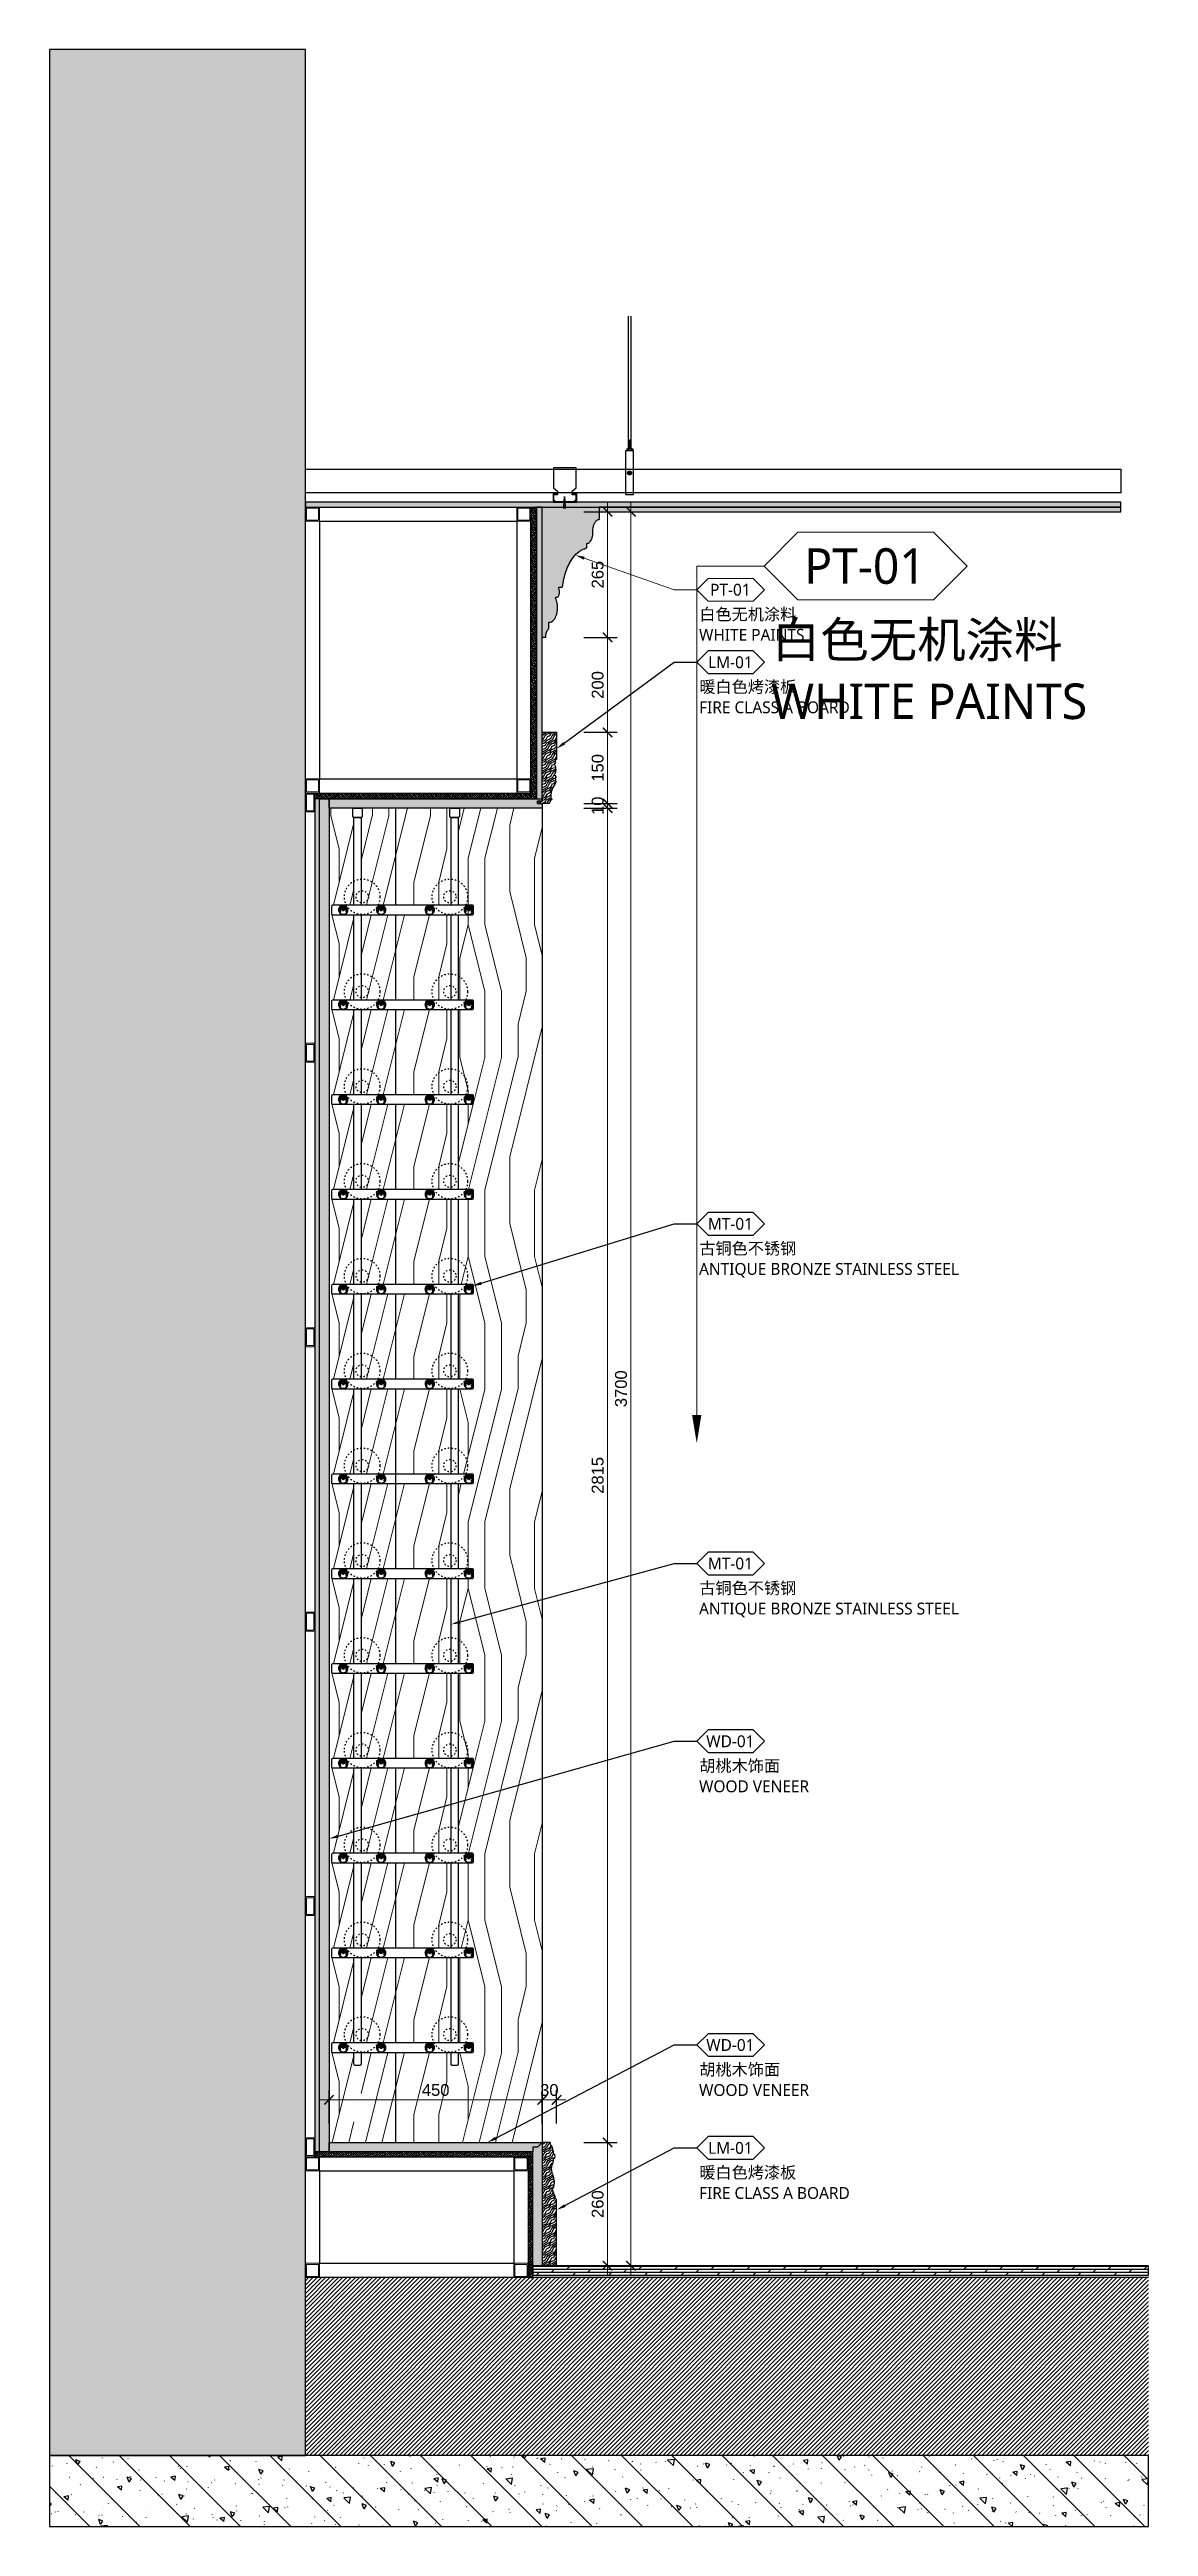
# Model space of a CAD drawing. Header units: millimetres. Extents: x 64682 to 95728, y -1640 to 17847.
# Drawn here: x 79729 to 82048, y 721 to 5946 of the extents above; entities that cross this region are included whole.
import ezdxf
from ezdxf import colors
from ezdxf.entities.mleader import LeaderData, LeaderLine
from ezdxf.enums import TextEntityAlignment as Align
from ezdxf.math import Vec2, Vec3

# ---------------------------------------------------------------- set-up
doc = ezdxf.new("R2010")
doc.units = ezdxf.units.MM
doc.linetypes.add('ACAD_ISO03W100', pattern=[30, 12, -18])
doc.layers.get('Defpoints').update_dxf_attribs({"color": 250})
for name, color, linetype, lineweight in [('_ACM-A-ANNO-DIMS', 2, 'Continuous', 13), ('_ACM-A-ANNO-DIMS @ 10', 2, 'Continuous', 13), ('_ACM-A-ANNO-DIMS @ 30', 2, 'Continuous', 13), ('_ACM-A-DETL-PATT', 8, 'Continuous', 0), ('_ACM-A-DETL-THIN', 2, 'Continuous', 9), ('_ACM-A-ELVE-HACH', 251, 'Continuous', 9)]:
    doc.layers.add(name, color=color, linetype=linetype, lineweight=lineweight)
for name, color, linetype in [('I-DETL-LW01', 1, 'Continuous'), ('I-DETL-LW02', 2, 'Continuous'), ('I-DETL-LW08', 8, 'Continuous'), ('I-DETL-LW251', 251, 'Continuous'), ('IA10-16 Floor Detail$0$I-SECT-LW09', 9, 'Continuous'), ('PE-尺寸标注', 44, 'Continuous'), ('WALL TYPE$0$G-ANNO-NOTE-CH', 7, 'Continuous'), ('WALL TYPE$0$I-SECT-LW03', 3, 'Continuous'), ('WALL TYPE$0$SUSP', 9, 'Continuous'), ('YLD-平固定家具', 7, 'Continuous')]:
    doc.layers.add(name, color=color, linetype=linetype)
doc.styles.add('Arial', font='ARIALUNI.ttf')
doc.styles.add('WALL TYPE$0$Aecom Chinese', font='Microsoft YaHei.ttf')
doc.dimstyles.new('Aec-Arch-M-注释性', dxfattribs={"dimscale": 2, "dimtxt": 2.5, "dimasz": 2, "dimexe": 2, "dimexo": 2, "dimgap": 0.8, "dimtad": 1, "dimdec": 0, "dimrnd": 5, "dimzin": 3, "dimdsep": 46, "dimtxsty": 'Arial', "dimblk": 'WALL TYPE$0$_ArchTick', "dimcen": 2.5, "dimdle": 2, "dimclrd": 256, "dimclrt": 256, "dimazin": 2, "dimtfac": 0.75, "dimtdec": 0, "dimtix": 1, "dimtmove": 2, "dimatfit": 2, "dimfxl": 5, "dimfxlon": 1, "dimtolj": 1, "dimtzin": 0, "dimlwd": -1, "dimarcsym": 0})
pattern_1 = [(135, (-2690, -250), (-53.03301, -53.03301), []), (140, (-2690, -250), (9.41282, 107.58903), [11.25, -123.75]), (85, (-2690, -250), (-112.82882, -20.8127), [9, -99]), (190.4514, (-2689.22, -241.03), (-103.41593, 86.77641), [9.56103, -105.17132]), (136.1842, (-2720, -250), (24.82785, 160.08616), [16.875, -185.625]), (186.6356, (-2717.93, -236.66), (-146.11768, 140.1994), [14.34154, -157.75695]), (81.1842, (-2720, -250), (-146.1178, 140.1993), [13.5, -148.5]), (111, (-2712.5, -235), (60.39283, 89.53606), [11.25, -123.75]), (56, (-2712.5, -235), (-108.7725, 36.4973), [9, -99]), (161.4514, (-2707.47, -227.54), (-48.37957, 126.0334), [9.56103, -105.17132]), (127.5, (-2690, -250), (-49.934078, 1.823978), [0.75, -97.8, 0.75, -100.5, 0.75, -99.375]), (97.5, (-2690, -250), (-59.161757, 39.46043), [0.75, -57.3, 0.75, -95.55, 0.75, -37.875]), (57.5, (-2690, -283.45), (3.38323, 80.073365), [0.75, -37.5, 0.75, -117, 0.75, -155.25]), (47.5, (-2690, -298.45), (-15.01575, 87.477925), [0.75, -48.75, 0.75, -77.7, 0.75, -110.25])]

msp = doc.modelspace()

# ---------------------------------------------------------------- blocks, each defined once
blk = doc.blocks.new('K_20')
at = {"layer": '_ACM-A-DETL-PATT'}
for points in [[(-18.5, -20), (18.5, -20, 0.4142136), (20, -18.5), (20, -1.5, 0.4142136), (18.5, 0), (-18.5, 0, 0.4142136), (-20, -1.5), (-20, -18.5, 0.4142136)], [(-16.25, -17.75), (16.25, -17.75, 0.4142136), (17.75, -16.25), (17.75, -3.75, 0.4142136), (16.25, -2.25), (-16.25, -2.25, 0.4142136), (-17.75, -3.75), (-17.75, -16.25, 0.4142136)]]:
    blk.add_lwpolyline(points, format="xyb", close=True, dxfattribs=at)
blk = doc.blocks.new('A$C4abdce61')
at = {"layer": '_ACM-A-DETL-PATT'}
for points in [[(1.5, 0), (28.5, 0, 0.4142136), (30, 1.5), (30, 28.5, 0.4142136), (28.5, 30), (1.5, 30, 0.4142136), (0, 28.5), (0, 1.5, 0.4142136)], [(3.75, 2.25), (26.25, 2.25, 0.4142136), (27.75, 3.75), (27.75, 26.25, 0.4142136), (26.25, 27.75), (3.75, 27.75, 0.4142136), (2.25, 26.25), (2.25, 3.75, 0.4142136)]]:
    blk.add_lwpolyline(points, format="xyb", close=True, dxfattribs=at)
blk = doc.blocks.new('WALL TYPE$0$T4')
at = {"ltscale": 3}
h = blk.add_hatch(dxfattribs=at)
h.set_pattern_fill('ANSI31', color=256, scale=19.999872, style=0)
h.set_pattern_definition([(45, (-55928.5647, -42382.0208), (-1.76775564, 1.76775564), [])])
h.paths.add_polyline_path([(0, 25), (-1.3, 5), (1.3, 5)])
for p, q in [((-1.5, 2), (-3, 0)), ((-1.5, 2), (0, 25)), ((-1.5, 2), (1.5, 2)), ((-1.3, 5), (1.3, 5)), ((0, 25), (1.5, 2)), ((1.5, 2), (3, 0))]:
    blk.add_line(p, q, dxfattribs=at)
blk.add_lwpolyline([(-3, 0), (3, 0)], dxfattribs=at)
blk = doc.blocks.new('WALL TYPE$0$garege')
at = {"elevation": 0}
for points in [[(4441.1, 1913.4), (4441.1, 1926.4), (4439.1, 1926.4), (4439.1, 1923.4), (4432.4, 1923.4), (4432.4, 1930.9), (4441.1, 1938), (4441.1, 1980), (4393.5, 1980), (4393.5, 1938), (4402.1, 1930.9), (4402.1, 1923.4), (4395.5, 1923.4), (4395.5, 1926.4), (4393.5, 1926.4), (4393.5, 1913.4), (4398.2, 1908.8), (4435.8, 1908.8)], [(4433.9, 1925.2), (4433.9, 1926.4), (4441.1, 1926.4), (4441.1, 1908.8), (4393.5, 1908.8), (4393.5, 1926.4), (4400.7, 1926.4), (4400.7, 1925.2), (4401.9, 1925.2), (4401.9, 1927.6), (4392.3, 1927.6), (4392.3, 1907.6), (4442.3, 1907.6), (4442.3, 1927.6), (4432.7, 1927.6), (4432.7, 1925.2)]]:
    blk.add_lwpolyline(points, close=True, dxfattribs=at)
blk = doc.blocks.new('K_34')
at = {"color": 8, "linetype": 'ACAD_ISO03W100', "lineweight": -2, "ltscale": 0.25}
for radius in [37.5, 13]:
    blk.add_circle((0, 0), radius, dxfattribs=at)
blk = doc.blocks.new('WALL TYPE$0$_ArchTick')
at = {"color": 0, "linetype": 'ByBlock', "const_width": 0.15}
blk.add_lwpolyline([(-0.5, -0.5), (0.5, 0.5)], dxfattribs=at)
blk = doc.blocks.new('*D197')
at = {"layer": '_ACM-A-ANNO-DIMS', "color": 0, "lineweight": -2, "transparency": 16777216}
for p, q in [((80856.4, 1530.7), (80926.4, 1530.7)), ((80856.4, 1270.7), (80926.4, 1270.7))]:
    blk.add_line(p, q, dxfattribs=at)
at = {"layer": '_ACM-A-ANNO-DIMS', "transparency": 16777216}
blk.add_line((80906.4, 1550.7), (80906.4, 1250.7), dxfattribs=at)
at = {"layer": 'Defpoints', "color": 0, "transparency": 16777216}
for p in [(80785.7, 1530.7), (80785.7, 1270.7), (80906.4, 1270.7)]:
    blk.add_point(p, dxfattribs=at)
at = {"layer": '_ACM-A-ANNO-DIMS', "transparency": 16777216, "xscale": 20, "yscale": 20, "zscale": 20}
for p, rotation in [((80906.4, 1530.7), 90), ((80906.4, 1270.7), 270)]:
    blk.add_blockref('WALL TYPE$0$_ArchTick', p, dxfattribs=dict(at, rotation=rotation))
at = {"layer": '_ACM-A-ANNO-DIMS', "transparency": 16777216, "insert": (80885.6, 1400.7), "char_height": 25, "attachment_point": 5, "rotation": 90, "style": 'Arial'}
blk.add_mtext('\\A1;260', dxfattribs=at)
blk = doc.blocks.new('*D198')
at = {"layer": '_ACM-A-ANNO-DIMS', "color": 0, "lineweight": -2, "transparency": 16777216}
for p, q in [((80856.4, 4355.4), (80926.4, 4355.4)), ((80856.4, 4345.4), (80926.4, 4345.4))]:
    blk.add_line(p, q, dxfattribs=at)
at = {"layer": '_ACM-A-ANNO-DIMS', "transparency": 16777216}
for p, q in [((80906.4, 4355.4), (80906.4, 4375.4)), ((80906.4, 4355.4), (80906.4, 4345.4)), ((80906.4, 4345.4), (80906.4, 4325.4))]:
    blk.add_line(p, q, dxfattribs=at)
at = {"layer": 'Defpoints', "color": 0, "transparency": 16777216}
for p in [(80785.7, 4355.4), (80785.7, 4345.4), (80906.4, 4345.4)]:
    blk.add_point(p, dxfattribs=at)
at = {"layer": '_ACM-A-ANNO-DIMS', "transparency": 16777216, "xscale": 20, "yscale": 20, "zscale": 20}
for p, rotation in [((80906.4, 4355.4), 270), ((80906.4, 4345.4), 90)]:
    blk.add_blockref('WALL TYPE$0$_ArchTick', p, dxfattribs=dict(at, rotation=rotation))
at = {"layer": '_ACM-A-ANNO-DIMS', "transparency": 16777216, "insert": (80885.6, 4350.4), "char_height": 25, "attachment_point": 5, "rotation": 90, "style": 'Arial'}
blk.add_mtext('\\A1;10', dxfattribs=at)
blk = doc.blocks.new('*D199')
at = {"layer": '_ACM-A-ANNO-DIMS', "color": 0, "lineweight": -2, "transparency": 16777216}
for p, q in [((80856.4, 4345.4), (80926.4, 4345.4)), ((80856.4, 1530.7), (80926.4, 1530.7))]:
    blk.add_line(p, q, dxfattribs=at)
at = {"layer": '_ACM-A-ANNO-DIMS', "transparency": 16777216}
blk.add_line((80906.4, 4365.4), (80906.4, 1510.7), dxfattribs=at)
at = {"layer": 'Defpoints', "color": 0, "transparency": 16777216}
for p in [(80785.7, 4345.4), (80785.7, 1530.7), (80906.4, 1530.7)]:
    blk.add_point(p, dxfattribs=at)
at = {"layer": '_ACM-A-ANNO-DIMS', "transparency": 16777216, "xscale": 20, "yscale": 20, "zscale": 20}
for p, rotation in [((80906.4, 4345.4), 90), ((80906.4, 1530.7), 270)]:
    blk.add_blockref('WALL TYPE$0$_ArchTick', p, dxfattribs=dict(at, rotation=rotation))
at = {"layer": '_ACM-A-ANNO-DIMS', "transparency": 16777216, "insert": (80885.6, 2938), "char_height": 25, "attachment_point": 5, "rotation": 90, "style": 'Arial'}
blk.add_mtext('\\A1;2815', dxfattribs=at)
blk = doc.blocks.new('*D200')
at = {"layer": '_ACM-A-ANNO-DIMS', "color": 0, "lineweight": -2, "transparency": 16777216}
for p, q in [((80856.4, 4505.4), (80926.4, 4505.4)), ((80856.4, 4355.4), (80926.4, 4355.4))]:
    blk.add_line(p, q, dxfattribs=at)
at = {"layer": '_ACM-A-ANNO-DIMS', "transparency": 16777216}
blk.add_line((80906.4, 4525.4), (80906.4, 4335.4), dxfattribs=at)
at = {"layer": 'Defpoints', "color": 0, "transparency": 16777216}
for p in [(80785.7, 4505.4), (80785.7, 4355.4), (80906.4, 4355.4)]:
    blk.add_point(p, dxfattribs=at)
at = {"layer": '_ACM-A-ANNO-DIMS', "transparency": 16777216, "xscale": 20, "yscale": 20, "zscale": 20}
for p, rotation in [((80906.4, 4505.4), 90), ((80906.4, 4355.4), 270)]:
    blk.add_blockref('WALL TYPE$0$_ArchTick', p, dxfattribs=dict(at, rotation=rotation))
at = {"layer": '_ACM-A-ANNO-DIMS', "transparency": 16777216, "insert": (80885.6, 4430.4), "char_height": 25, "attachment_point": 5, "rotation": 90, "style": 'Arial'}
blk.add_mtext('\\A1;150', dxfattribs=at)
blk = doc.blocks.new('*D201')
at = {"layer": '_ACM-A-ANNO-DIMS', "color": 0, "lineweight": -2, "transparency": 16777216}
for p, q in [((80856.4, 4705.4), (80926.4, 4705.4)), ((80856.4, 4505.4), (80926.4, 4505.4))]:
    blk.add_line(p, q, dxfattribs=at)
at = {"layer": '_ACM-A-ANNO-DIMS', "transparency": 16777216}
blk.add_line((80906.4, 4725.4), (80906.4, 4485.4), dxfattribs=at)
at = {"layer": 'Defpoints', "color": 0, "transparency": 16777216}
for p in [(80775.7, 4705.4), (80785.7, 4505.4), (80906.4, 4505.4)]:
    blk.add_point(p, dxfattribs=at)
at = {"layer": '_ACM-A-ANNO-DIMS', "transparency": 16777216, "xscale": 20, "yscale": 20, "zscale": 20}
for p, rotation in [((80906.4, 4705.4), 90), ((80906.4, 4505.4), 270)]:
    blk.add_blockref('WALL TYPE$0$_ArchTick', p, dxfattribs=dict(at, rotation=rotation))
at = {"layer": '_ACM-A-ANNO-DIMS', "transparency": 16777216, "insert": (80885.6, 4605.4), "char_height": 25, "attachment_point": 5, "rotation": 90, "style": 'Arial'}
blk.add_mtext('\\A1;200', dxfattribs=at)
blk = doc.blocks.new('*D202')
at = {"layer": '_ACM-A-ANNO-DIMS', "color": 0, "lineweight": -2, "transparency": 16777216}
for p, q in [((80856.4, 4970.7), (80926.4, 4970.7)), ((80856.4, 4705.4), (80926.4, 4705.4))]:
    blk.add_line(p, q, dxfattribs=at)
at = {"layer": '_ACM-A-ANNO-DIMS', "transparency": 16777216}
blk.add_line((80906.4, 4990.7), (80906.4, 4685.4), dxfattribs=at)
at = {"layer": 'Defpoints', "color": 0, "transparency": 16777216}
for p in [(80775.7, 4970.7), (80775.7, 4705.4), (80906.4, 4705.4)]:
    blk.add_point(p, dxfattribs=at)
at = {"layer": '_ACM-A-ANNO-DIMS', "transparency": 16777216, "xscale": 20, "yscale": 20, "zscale": 20}
for p, rotation in [((80906.4, 4970.7), 90), ((80906.4, 4705.4), 270)]:
    blk.add_blockref('WALL TYPE$0$_ArchTick', p, dxfattribs=dict(at, rotation=rotation))
at = {"layer": '_ACM-A-ANNO-DIMS', "transparency": 16777216, "insert": (80885.6, 4838), "char_height": 25, "attachment_point": 5, "rotation": 90, "style": 'Arial'}
blk.add_mtext('\\A1;265', dxfattribs=at)
blk = doc.blocks.new('*D203')
at = {"layer": '_ACM-A-ANNO-DIMS', "color": 0, "lineweight": -2, "transparency": 16777216}
for p, q in [((80905.7, 4970.7), (80975.7, 4970.7)), ((80905.7, 1270.7), (80975.7, 1270.7))]:
    blk.add_line(p, q, dxfattribs=at)
at = {"layer": '_ACM-A-ANNO-DIMS', "transparency": 16777216}
blk.add_line((80955.7, 4990.7), (80955.7, 1250.7), dxfattribs=at)
at = {"layer": 'Defpoints', "color": 0, "transparency": 16777216}
for p in [(80775.7, 4970.7), (80775.7, 1270.7), (80955.7, 1270.7)]:
    blk.add_point(p, dxfattribs=at)
at = {"layer": '_ACM-A-ANNO-DIMS', "transparency": 16777216, "xscale": 20, "yscale": 20, "zscale": 20}
for p, rotation in [((80955.7, 4970.7), 90), ((80955.7, 1270.7), 270)]:
    blk.add_blockref('WALL TYPE$0$_ArchTick', p, dxfattribs=dict(at, rotation=rotation))
at = {"layer": '_ACM-A-ANNO-DIMS', "transparency": 16777216, "insert": (80934.9, 3120.7), "char_height": 25, "attachment_point": 5, "rotation": 90, "style": 'Arial'}
blk.add_mtext('\\A1;3700', dxfattribs=at)
blk = doc.blocks.new('WHA12202707')
at = {"transparency": 16777216}
for p, q in [((2.38, 2.38), (0, 0)), ((11.91, 2.38), (2.38, 2.38)), ((11.91, 2.38), (14.29, 0)), ((2.38, -2.38), (0, 0)), ((11.91, -2.38), (14.29, 0)), ((2.38, -2.38), (11.91, -2.38))]:
    blk.add_line(p, q, dxfattribs=at)
at = {"transparency": 16777216, "style": 'WALL TYPE$0$Aecom Chinese'}
blk.add_attdef('英文2', (0.49, -14.58), '', height=2.5, dxfattribs=at)
at = {"layer": 'WALL TYPE$0$G-ANNO-NOTE-CH', "transparency": 16777216, "style": 'WALL TYPE$0$Aecom Chinese'}
blk.add_attdef('编号', text='', height=2.5, dxfattribs=at).set_placement((7.1, 0), align=Align.MIDDLE)
for tag, p in [('中文', (0.54, -5.18)), ('英文', (0.49, -9.51))]:
    blk.add_attdef(tag, text='', height=2.5, dxfattribs=at).set_placement(p, align=Align.MIDDLE_LEFT)
blk = doc.blocks.new('*D204')
at = {"layer": '_ACM-A-ANNO-DIMS', "transparency": 16777216}
blk.add_line((80298.6, 1620.6), (80788.6, 1620.6), dxfattribs=at)
at = {"layer": '_ACM-A-ANNO-DIMS', "color": 0, "lineweight": -2, "transparency": 16777216}
for p, q in [((80318.6, 1570.6), (80318.6, 1640.6)), ((80768.6, 1570.6), (80768.6, 1640.6))]:
    blk.add_line(p, q, dxfattribs=at)
at = {"layer": 'Defpoints', "color": 0, "transparency": 16777216}
for p in [(80768.6, 1620.6), (80318.6, 1530.7), (80768.6, 1530.7)]:
    blk.add_point(p, dxfattribs=at)
at = {"layer": '_ACM-A-ANNO-DIMS', "transparency": 16777216, "xscale": 20, "yscale": 20, "zscale": 20, "rotation": 180}
blk.add_blockref('WALL TYPE$0$_ArchTick', (80318.6, 1620.6), dxfattribs=at)
at = {"layer": '_ACM-A-ANNO-DIMS', "transparency": 16777216, "xscale": 20, "yscale": 20, "zscale": 20}
blk.add_blockref('WALL TYPE$0$_ArchTick', (80768.6, 1620.6), dxfattribs=at)
at = {"layer": '_ACM-A-ANNO-DIMS', "transparency": 16777216, "insert": (80543.6, 1641.3), "char_height": 25, "attachment_point": 5, "style": 'Arial'}
blk.add_mtext('\\A1;450', dxfattribs=at)
blk = doc.blocks.new('*D205')
at = {"layer": '_ACM-A-ANNO-DIMS', "transparency": 16777216}
for p, q in [((80768.6, 1620.6), (80748.6, 1620.6)), ((80768.6, 1620.6), (80798.7, 1620.6)), ((80798.7, 1620.6), (80818.7, 1620.6))]:
    blk.add_line(p, q, dxfattribs=at)
at = {"layer": '_ACM-A-ANNO-DIMS', "color": 0, "lineweight": -2, "transparency": 16777216}
for p, q in [((80768.6, 1570.6), (80768.6, 1640.6)), ((80798.7, 1570.6), (80798.7, 1640.6))]:
    blk.add_line(p, q, dxfattribs=at)
at = {"layer": 'Defpoints', "color": 0, "transparency": 16777216}
for p in [(80798.7, 1620.6), (80768.6, 1530.7), (80798.7, 1530.7)]:
    blk.add_point(p, dxfattribs=at)
at = {"layer": '_ACM-A-ANNO-DIMS', "transparency": 16777216, "xscale": 20, "yscale": 20, "zscale": 20}
blk.add_blockref('WALL TYPE$0$_ArchTick', (80768.6, 1620.6), dxfattribs=at)
at = {"layer": '_ACM-A-ANNO-DIMS', "transparency": 16777216, "xscale": 20, "yscale": 20, "zscale": 20, "rotation": 180}
blk.add_blockref('WALL TYPE$0$_ArchTick', (80798.7, 1620.6), dxfattribs=at)
at = {"layer": '_ACM-A-ANNO-DIMS', "transparency": 16777216, "insert": (80783.6, 1641.3), "char_height": 25, "attachment_point": 5, "style": 'Arial'}
blk.add_mtext('\\A1;30', dxfattribs=at)
blk = doc.blocks.new('K_1222101799')
at = {"color": 8}
blk.add_lwpolyline([(7.5, -70), (-7.5, -70, -0.414214), (-10, -67.5), (-10, -50), (10, -50), (10, -67.5, -0.414214)], format="xyb", close=True, dxfattribs=at)
for points in [[(-7.5, -254.6), (-7.5, -70), (7.5, -70), (7.5, -254.6)], [(-7.5, -454.6), (-7.5, -274.6)], [(7.5, -274.6), (7.5, -454.6)], [(-7.5, -654.6), (-7.5, -474.6)], [(7.5, -474.6), (7.5, -654.6)], [(-7.5, -854.6), (-7.5, -674.6)], [(7.5, -674.6), (7.5, -854.6)], [(-7.5, -1054.6), (-7.5, -874.6)], [(7.5, -874.6), (7.5, -1054.6)], [(-7.5, -1254.6), (-7.5, -1074.6)], [(7.5, -1074.6), (7.5, -1254.6)], [(-7.5, -1454.6), (-7.5, -1274.6)], [(7.5, -1274.6), (7.5, -1454.6)], [(-7.5, -1654.6), (-7.5, -1474.6)], [(7.5, -1474.6), (7.5, -1654.6)], [(-7.5, -1854.6), (-7.5, -1674.6)], [(7.5, -1674.6), (7.5, -1854.6)], [(-7.5, -2054.6), (-7.5, -1874.6)], [(7.5, -1874.6), (7.5, -2054.6)], [(-7.5, -2254.6), (-7.5, -2074.6)], [(7.5, -2074.6), (7.5, -2254.6)], [(-7.5, -2454.6), (-7.5, -2274.6)], [(7.5, -2274.6), (7.5, -2454.6)], [(-7.5, -2654.6), (-7.5, -2474.6)], [(7.5, -2474.6), (7.5, -2654.6)]]:
    blk.add_lwpolyline(points, dxfattribs=at)
blk.add_lwpolyline([(7.5, -2674.6), (7.5, -2699.6, -0.414214), (5, -2702.1), (-5, -2702.1, -0.414214), (-7.5, -2699.6), (-7.5, -2674.6)], format="xyb", dxfattribs=at)
blk = doc.blocks.new('YLD.Studio-lighting-17')
at = {"layer": 'PE-尺寸标注'}
h = blk.add_hatch(dxfattribs=at)
h.set_pattern_fill('ANSI32', color=250, scale=0.26672, angle=-180)
h.set_pattern_definition([(225, (10, 4.6173), (1.7964, -1.7964), []), (225, (8.8024, 4.6173), (1.7964, -1.7964), [])])
h.paths.add_polyline_path([(8.9, 4.6), (7.2, 3.5, -1.107905), (6.9, 4), (7.7, 4.6, 0.055338), (7.8, 4.6), (6.7, 4.6), (6, 4.1), (6, 2.1), (6.8, 2.1), (6.8, 0.3), (6, 0.3), (6, -2), (-6, -2), (-6, 0.3), (-6.8, 0.3), (-6.8, 2.1), (-6, 2.1), (-6, 4.1), (-6.7, 4.6), (-7.8, 4.6, 0.055338), (-7.7, 4.6), (-6.9, 4, -1.107905), (-7.2, 3.5), (-8.9, 4.6, 1.647901)])
at = {"layer": 'I-DETL-LW01'}
for points in [[(-8.9, 4.6), (-7.2, 3.5, 1.107905), (-6.9, 4), (-7.7, 4.6, -1.108867), (-7.4, 5.1, 1.108867)], [(7.4, 5.1, -1.108867), (7.7, 4.6), (6.9, 4, 1.107905), (7.2, 3.5), (8.9, 4.6)]]:
    blk.add_lwpolyline(points, format="xyb", dxfattribs=at)
blk.add_lwpolyline([(4.5, -1.1), (-4.5, -1.1), (-4.5, -2), (4.5, -2)], close=True, dxfattribs=at)
blk.add_circle((0, 0.4), 1.56, dxfattribs=at)
for radius, start, end in [(10, 27.4985, 152.5015), (9, 34.4681, 145.5319)]:
    blk.add_arc((0, 0), radius, start, end, dxfattribs=at)
at = {"layer": 'I-DETL-LW02'}
blk.add_lwpolyline([(-7.4, 5.1), (-6, 4.1), (-6, 2.1), (-6.8, 2.1), (-6.8, 0.3), (-6, 0.3), (-6, -2), (6, -2), (6, 0.3), (6.8, 0.3), (6.8, 2.1), (6, 2.1), (6, 4.1), (7.4, 5.1)], dxfattribs=at)
blk.add_arc((0, 0), 10, 152.5015, 27.4985, dxfattribs=at)
at = {"layer": 'YLD-平固定家具', "color": 250}
blk.add_point((-7.7, 4.5), dxfattribs=at)
blk = doc.blocks.new('K_1222102499')
at = {"layer": 'YLD-平固定家具', "rotation": 180}
for p in [(0, -10), (0, -210), (0, -410), (0, -610), (0, -810), (0, -1010), (0, -1210), (0, -1410), (0, -1610), (0, -1810), (0, -2010), (0, -2210), (0, -2410)]:
    blk.add_blockref('YLD.Studio-lighting-17', p, dxfattribs=at)
blk = doc.blocks.new('K_1222102699')
at = {"layer": 'I-DETL-LW02'}
blk.add_lwpolyline([(-147.5, 0, 0.414211), (-150, -2.5), (-150, -17.5, 0.414216), (-147.5, -20), (147.5, -20, 0.414211), (150, -17.5), (150, -2.5, 0.414216), (147.5, 0)], format="xyb", close=True, dxfattribs=at)
blk = doc.blocks.new('*U369')
at = {"layer": '_ACM-A-ANNO-DIMS @ 10'}
ml = blk.add_multileader_block('Standard', dxfattribs=at)
ml.set_content('WHA12202707', color=256, scale=10)
ml.set_attribute('编号', 'PT-01', width=0)
ml.set_attribute('中文', '白色无机涂料', width=0)
ml.set_attribute('英文', 'WHITE PAINTS', width=0)
ml.set_attribute('英文2', '', width=0)
ml.set_leader_properties(color=2)
ml.build(insert=Vec2(0, 0))
ml.multileader.update_dxf_attribs({"text_right_attachment_type": 6, "dogleg_length": 0.36, "arrow_head_size": 20, "scale": 10})
ctx = ml.context
ctx.base_point, ctx.scale, ctx.char_height, ctx.arrow_head_size, ctx.landing_gap_size, ctx.plane_origin = Vec3(81094.7, 4806.2), 10, 750, 20, 0.9, Vec3(83703.3, 1796.4)
ctx.right_attachment = 6
notes = []
notes.append((ctx, [(0, (1, 1, 0), (81047.3, 4806.2), (1, 0), 47.4, [(0, [(80838.3, 4879.3)], 0, [])])]))
ctx.block.insert = Vec3(81094.7, 4806.2)
at = {"layer": '_ACM-A-ANNO-DIMS @ 30'}
ml = blk.add_multileader_block('Standard', dxfattribs=at)
ml.set_content('WHA12202707', color=256, scale=30)
ml.set_attribute('编号', 'PT-01', width=0)
ml.set_attribute('中文', '白色无机涂料', width=0)
ml.set_attribute('英文', 'WHITE PAINTS', width=0)
ml.set_attribute('英文2', '', width=0)
ml.set_leader_properties(color=2)
ml.build(insert=Vec2(0, 0))
ml.multileader.update_dxf_attribs({"text_right_attachment_type": 6, "dogleg_length": 0.36, "arrow_head_size": 60, "scale": 30})
ctx = ml.context
ctx.base_point, ctx.scale, ctx.char_height, ctx.arrow_head_size, ctx.landing_gap_size, ctx.plane_origin = Vec3(81236.9, 4856.2), 30, 2250, 60, 2.7, Vec3(83703.3, 1796.4)
ctx.right_attachment = 6
notes.append((ctx, [(0, (1, 1, 0), (81094.7, 4856.2), (1, 0), 142.2, [(0, [(81094.7, 3005.6)], 0, [])])]))
ctx.block.insert = Vec3(81236.9, 4856.2)
for ctx, leaders in notes:
    for number, flags, end, landing, length, lines in leaders:
        leader = LeaderData()
        leader.index, (leader.has_last_leader_line, leader.has_dogleg_vector, leader.attachment_direction) = number, flags
        leader.last_leader_point, leader.dogleg_vector, leader.dogleg_length = Vec3(end), Vec3(landing), length
        for number, points, colour, breaks in lines:
            line = LeaderLine()
            line.index, line.vertices, line.color, line.breaks = number, Vec3.list(points), colors.encode_raw_color(colour), breaks
            leader.lines.append(line)
        ctx.leaders.append(leader)

# ---------------------------------------------------------------- dimensions: what is measured, and where the dimension line sits
at = {"layer": '_ACM-A-ANNO-DIMS @ 10'}
for base, p1, p2, picture, middle in [((80906.4, 4705.4), (80775.7, 4970.7), (80775.7, 4705.4), '*D202', (80885.6, 4838)), ((80955.7, 1270.7), (80775.7, 4970.7), (80775.7, 1270.7), '*D203', (80934.9, 3120.7)), ((80906.4, 4505.4), (80775.7, 4705.4), (80785.7, 4505.4), '*D201', (80885.6, 4605.4)), ((80906.4, 4355.4), (80785.7, 4505.4), (80785.7, 4355.4), '*D200', (80885.6, 4430.4)), ((80906.4, 4345.4), (80785.7, 4355.4), (80785.7, 4345.4), '*D198', (80885.6, 4350.4)), ((80906.4, 1530.7), (80785.7, 4345.4), (80785.7, 1530.7), '*D199', (80885.6, 2938)), ((80906.4, 1270.7), (80785.7, 1530.7), (80785.7, 1270.7), '*D197', (80885.6, 1400.7))]:
    dim = msp.add_linear_dim(base=base, p1=p1, p2=p2, angle=90, dimstyle='Aec-Arch-M-注释性', override={"dimscale": 10, "dimzin": 8, "dimtix": 1, "dimtofl": 1, "dimtmove": 2, "dimatfit": 2}, dxfattribs=at)
    dim.commit()
    dim.dimension.update_dxf_attribs({"geometry": picture, "text_midpoint": middle})
for base, p1, p2, picture, middle in [((80768.6, 1620.6), (80318.6, 1530.7), (80768.6, 1530.7), '*D204', (80543.6, 1641.3)), ((80798.7, 1620.6), (80768.6, 1530.7), (80798.7, 1530.7), '*D205', (80783.6, 1641.3))]:
    dim = msp.add_linear_dim(base=base, p1=p1, p2=p2, dimstyle='Aec-Arch-M-注释性', override={"dimscale": 10, "dimzin": 8, "dimtix": 1, "dimtofl": 1, "dimtmove": 2, "dimatfit": 2}, dxfattribs=at)
    dim.commit()
    dim.dimension.update_dxf_attribs({"geometry": picture, "text_midpoint": middle})

# ---------------------------------------------------------------- hatches: boundary and pattern name
h = msp.add_hatch()
h.set_pattern_fill('0-钢筋混凝土001-DOM', color=251, scale=15, angle=90, pattern_type=2)
h.set_pattern_definition(pattern_1)
h.paths.add_polyline_path([(80268.6, 5945.7), (79728.6, 5945.7), (79728.6, 870.7), (80268.6, 870.7)])
h = msp.add_hatch()
h.set_pattern_fill('0-钢筋混凝土001-DOM', color=251, scale=15, angle=90, pattern_type=2)
h.set_pattern_definition(pattern_1)
h.paths.add_polyline_path([(82048.2, 720.7), (82048.2, 870.7), (79728.6, 870.7), (79728.6, 720.7)])
at = {"layer": '_ACM-A-DETL-PATT'}
h = msp.add_hatch(dxfattribs=at)
h.set_pattern_fill('ANSI31', color=251, scale=2)
h.set_pattern_definition([(45, (80268.5685, 870.7263), (-4.490128, 4.490128), [])])
h.paths.add_polyline_path([(82048.2, 870.7), (82048.2, 1245.8), (80268.6, 1245.8), (80268.6, 870.7)])
at = {"layer": '_ACM-A-ELVE-HACH'}
h = msp.add_hatch(dxfattribs=at)
h.set_pattern_fill('木纹', color=251, scale=34.3137, angle=90, pattern_type=2)
h.set_pattern_definition([(90, (-5392.9, -15620.85), (-699.9995, 4e-14), [140, -209.9998, 70, -279.9998]), (90, (-5410.4, -15130.85), (-699.9995, 4e-14), [140, -559.9996]), (90, (-5445.4, -15200.85), (-699.9995, 4e-14), [70, -629.9995]), (90, (-5462.9, -15585.85), (-699.9995, 4e-14), [35, -489.9996, 35, -140]), (90, (-5497.9, -15340.85), (-699.9995, 4e-14), [140, -209.9998, 35, -314.9998]), (90, (-5515.4, -15515.85), (-699.9995, 4e-14), [105, -594.9996]), (90, (-5532.9, -15340.85), (-699.9995, 4e-14), [210, -489.9996]), (90, (-5550.4, -15550.85), (-699.9995, 4e-14), [140, -559.9996]), (90, (-5567.9, -15270.85), (-699.9995, 4e-14), [350, -350]), (90, (-5602.9, -15480.85), (-699.9995, 4e-14), [70, -209.9998, 140, -279.9998]), (90, (-5620.4, -14990.85), (-699.9995, 4e-14), [140, -559.9996]), (90, (-5637.9, -15130.85), (-699.9995, 4e-14), [70, -629.9995]), (90, (-5655.4, -15270.85), (-699.9995, 4e-14), [70, -629.9995]), (90, (-5672.9, -15620.85), (-699.9995, 4e-14), [140, -559.9996]), (90, (-5690.4, -15270.85), (-699.9995, 4e-14), [140, -559.9996]), (90, (-5725.4, -15270.85), (-699.9995, 4e-14), [140, -140, 140, -279.9998]), (90, (-5760.4, -15410.85), (-699.9995, 4e-14), [70, -349.9997, 140, -140]), (90, (-5777.9, -15270.85), (-699.9995, 4e-14), [210, -489.9996]), (90, (-5812.9, -15270.85), (-699.9995, 4e-14), [140, -559.9996]), (90, (-5830.4, -15550.85), (-699.9995, 4e-14), [209.9998, -279.9998, 70, -140]), (90, (-5865.4, -15550.85), (-699.9995, 4e-14), [350, -350]), (90, (-5882.9, -15130.85), (-699.9995, 4e-14), [70, -629.9995]), (90, (-5900.4, -15340.85), (-699.9995, 4e-14), [140, -559.9996]), (90, (-5917.9, -15480.85), (-699.9995, 4e-14), [70, -279.9998, 70, -279.9998]), (90, (-5935.4, -15550.85), (-699.9995, 4e-14), [70, -209.9998, 140, -279.9998]), (90, (-5952.9, -15410.85), (-699.9995, 4e-14), [70, -349.9997, 70, -209.9998]), (90, (-5970.4, -15270.85), (-699.9995, 4e-14), [210, -489.9996]), (90, (-6005.4, -15550.85), (-699.9995, 4e-14), [140, -559.9996]), (90, (-6022.9, -15200.85), (-699.9995, 4e-14), [70, -629.9995]), (90, (-6040.4, -15060.85), (-699.9995, 4e-14), [70, -629.9995]), (104.03624, (-5445.42, -15130.85), (-2e-06, 699.99948), [72.1, -2814.0717]), (104.03624, (-5602.92, -15060.85), (-2e-06, 699.99948), [72.1, -2814.0717]), (104.03624, (-6022.92, -15130.85), (-2e-06, 699.99948), [72.1, -2814.0717]), (104.03624, (-5760.42, -15340.85), (-2e-06, 699.99948), [72.1, -2814.0717]), (104.03624, (-5865.42, -15200.85), (-2e-06, 699.99948), [72.1, -2814.0717]), (104.03624, (-5812.92, -15130.85), (-2e-06, 699.99948), [72.1, -2814.0717]), (104.03624, (-5935.42, -15480.85), (-2e-06, 699.99948), [72.1, -2814.0717]), (104.03624, (-5900.42, -15200.85), (-2e-06, 699.99948), [72.1, -2814.0717]), (104.03624, (-5637.92, -15060.85), (-2e-06, 699.99948), [144.2, -2741.972]), (104.03624, (-5690.42, -15130.85), (-2e-06, 699.99948), [144.2, -2741.972]), (104.03624, (-5725.42, -15130.85), (-2e-06, 699.99948), [144.2, -2741.972]), (255.96376, (-5497.92, -15340.85), (0.00013, -699.9996), [72.1, -144.2, 72.1, -2597.7718]), (255.96376, (-5602.92, -15480.85), (-3e-08, -699.99948), [72.1, -2814.0717]), (255.96376, (-5917.92, -15480.85), (-3e-08, -699.99948), [144.2, -2741.972]), (284.03624, (-5410.42, -15130.85), (2e-06, -699.99948), [72.1, -2814.0717]), (75.96376, (-5410.42, -14990.85), (3e-08, 699.99948), [72.1, -2814.0717]), (75.96376, (-5655.42, -15200.85), (3e-08, 699.99948), [72.1, -2814.0717]), (75.96376, (-5777.92, -15060.85), (3e-08, 699.99948), [72.1, -2814.0717]), (75.96376, (-5830.42, -15340.85), (3e-08, 699.99948), [72.1, -2814.0717]), (75.96376, (-5917.92, -15410.85), (3e-08, 699.99948), [72.1, -2814.0717]), (75.96376, (-5952.92, -15340.85), (3e-08, 699.99948), [72.1, -2814.0717]), (75.96376, (-5830.42, -15340.85), (3e-08, 699.99948), [72.1, -2814.0717]), (75.96376, (-5935.42, -15130.85), (3e-08, 699.99948), [288.4, -2597.772]), (75.96376, (-5462.92, -15550.85), (3e-08, 699.99948), [288.4, -2597.772]), (75.96376, (-5515.42, -15480.85), (3e-08, 699.99948), [288.4, -2597.772]), (75.96376, (-5550.42, -15410.85), (-0.00013, 699.9996), [72.1, -144.2, 144.2, -2525.672]), (75.96376, (-5602.92, -15410.85), (-0.00013, 699.9996), [144.2, -144.2, 144.2, -2453.572]), (75.96376, (-5672.92, -15480.85), (3e-08, 699.99948), [288.4, -2597.772]), (75.96376, (-5725.42, -15550.85), (3e-08, 699.99948), [288.4, -2597.772]), (75.96376, (-5760.42, -15550.85), (3e-08, 699.99948), [288.4, -2597.772]), (75.96376, (-5970.42, -15060.85), (3e-08, 699.99948), [72.1, -2814.0717]), (75.96377, (-6040.42, -14990.85), (-0.00013, 699.99948), [144.2, -2741.972]), (75.96377, (-6005.42, -15410.85), (-0.00013, 699.99948), [144.2, -2741.972]), (75.96376, (-5392.92, -15480.85), (-1e-05, 699.99948), [288.4, -2597.772]), (75.96376, (-5882.92, -15060.85), (-1e-05, 699.99948), [216.3, -2669.872]), (75.96376, (-5830.42, -14990.85), (-1e-05, 699.99948), [432.5997, -2453.572])])
h.paths.add_polyline_path([(80576.1, 4140.7), (80576.1, 4345.4), (80386.1, 4345.4), (80386.1, 4140.7)])
h.paths.add_polyline_path([(80371.1, 4345.4), (80318.6, 4345.4), (80318.6, 4140.7), (80371.1, 4140.7)])
h = msp.add_hatch(dxfattribs=at)
h.set_pattern_fill('木纹', color=251, scale=34.3137, angle=90, pattern_type=2)
h.set_pattern_definition([(90, (-5120.4, -18230.85), (-699.9995, 4e-14), [140, -209.9998, 70, -279.9998]), (90, (-5137.9, -17740.85), (-699.9995, 4e-14), [140, -559.9996]), (90, (-5172.9, -17810.85), (-699.9995, 4e-14), [70, -629.9995]), (90, (-5190.4, -18195.85), (-699.9995, 4e-14), [35, -489.9996, 35, -140]), (90, (-5225.4, -17950.85), (-699.9995, 4e-14), [140, -209.9998, 35, -314.9998]), (90, (-5242.9, -18125.85), (-699.9995, 4e-14), [105, -594.9996]), (90, (-5260.4, -17950.85), (-699.9995, 4e-14), [210, -489.9996]), (90, (-5277.9, -18160.85), (-699.9995, 4e-14), [140, -559.9996]), (90, (-5295.4, -17880.85), (-699.9995, 4e-14), [350, -350]), (90, (-5330.4, -18090.85), (-699.9995, 4e-14), [70, -209.9998, 140, -279.9998]), (90, (-5347.9, -17600.85), (-699.9995, 4e-14), [140, -559.9996]), (90, (-5365.4, -17740.85), (-699.9995, 4e-14), [70, -629.9995]), (90, (-5382.9, -17880.85), (-699.9995, 4e-14), [70, -629.9995]), (90, (-5400.4, -18230.85), (-699.9995, 4e-14), [140, -559.9996]), (90, (-5417.9, -17880.85), (-699.9995, 4e-14), [140, -559.9996]), (90, (-5452.9, -17880.85), (-699.9995, 4e-14), [140, -140, 140, -279.9998]), (90, (-5487.9, -18020.85), (-699.9995, 4e-14), [70, -349.9997, 140, -140]), (90, (-5505.4, -17880.85), (-699.9995, 4e-14), [210, -489.9996]), (90, (-5540.4, -17880.85), (-699.9995, 4e-14), [140, -559.9996]), (90, (-5557.9, -18160.85), (-699.9995, 4e-14), [209.9998, -279.9998, 70, -140]), (90, (-5592.9, -18160.85), (-699.9995, 4e-14), [350, -350]), (90, (-5610.4, -17740.85), (-699.9995, 4e-14), [70, -629.9995]), (90, (-5627.9, -17950.85), (-699.9995, 4e-14), [140, -559.9996]), (90, (-5645.4, -18090.85), (-699.9995, 4e-14), [70, -279.9998, 70, -279.9998]), (90, (-5662.9, -18160.85), (-699.9995, 4e-14), [70, -209.9998, 140, -279.9998]), (90, (-5680.4, -18020.85), (-699.9995, 4e-14), [70, -349.9997, 70, -209.9998]), (90, (-5697.9, -17880.85), (-699.9995, 4e-14), [210, -489.9996]), (90, (-5732.9, -18160.85), (-699.9995, 4e-14), [140, -559.9996]), (90, (-5750.4, -17810.85), (-699.9995, 4e-14), [70, -629.9995]), (90, (-5767.9, -17670.85), (-699.9995, 4e-14), [70, -629.9995]), (104.03624, (-5172.92, -17740.85), (-2e-06, 699.99948), [72.1, -2814.0717]), (104.03624, (-5330.42, -17670.85), (-2e-06, 699.99948), [72.1, -2814.0717]), (104.03624, (-5750.42, -17740.85), (-2e-06, 699.99948), [72.1, -2814.0717]), (104.03624, (-5487.92, -17950.85), (-2e-06, 699.99948), [72.1, -2814.0717]), (104.03624, (-5592.92, -17810.85), (-2e-06, 699.99948), [72.1, -2814.0717]), (104.03624, (-5540.42, -17740.85), (-2e-06, 699.99948), [72.1, -2814.0717]), (104.03624, (-5662.92, -18090.85), (-2e-06, 699.99948), [72.1, -2814.0717]), (104.03624, (-5627.92, -17810.85), (-2e-06, 699.99948), [72.1, -2814.0717]), (104.03624, (-5365.42, -17670.85), (-2e-06, 699.99948), [144.2, -2741.972]), (104.03624, (-5417.92, -17740.85), (-2e-06, 699.99948), [144.2, -2741.972]), (104.03624, (-5452.92, -17740.85), (-2e-06, 699.99948), [144.2, -2741.972]), (255.96376, (-5225.42, -17950.85), (0.00013, -699.9996), [72.1, -144.2, 72.1, -2597.7718]), (255.96376, (-5330.42, -18090.85), (-3e-08, -699.99948), [72.1, -2814.0717]), (255.96376, (-5645.42, -18090.85), (-3e-08, -699.99948), [144.2, -2741.972]), (284.03624, (-5137.92, -17740.85), (2e-06, -699.99948), [72.1, -2814.0717]), (75.96376, (-5137.92, -17600.85), (3e-08, 699.99948), [72.1, -2814.0717]), (75.96376, (-5382.92, -17810.85), (3e-08, 699.99948), [72.1, -2814.0717]), (75.96376, (-5505.42, -17670.85), (3e-08, 699.99948), [72.1, -2814.0717]), (75.96376, (-5557.92, -17950.85), (3e-08, 699.99948), [72.1, -2814.0717]), (75.96376, (-5645.42, -18020.85), (3e-08, 699.99948), [72.1, -2814.0717]), (75.96376, (-5680.42, -17950.85), (3e-08, 699.99948), [72.1, -2814.0717]), (75.96376, (-5557.92, -17950.85), (3e-08, 699.99948), [72.1, -2814.0717]), (75.96376, (-5662.92, -17740.85), (3e-08, 699.99948), [288.4, -2597.772]), (75.96376, (-5190.42, -18160.85), (3e-08, 699.99948), [288.4, -2597.772]), (75.96376, (-5242.92, -18090.85), (3e-08, 699.99948), [288.4, -2597.772]), (75.96376, (-5277.92, -18020.85), (-0.00013, 699.9996), [72.1, -144.2, 144.2, -2525.672]), (75.96376, (-5330.42, -18020.85), (-0.00013, 699.9996), [144.2, -144.2, 144.2, -2453.572]), (75.96376, (-5400.42, -18090.85), (3e-08, 699.99948), [288.4, -2597.772]), (75.96376, (-5452.92, -18160.85), (3e-08, 699.99948), [288.4, -2597.772]), (75.96376, (-5487.92, -18160.85), (3e-08, 699.99948), [288.4, -2597.772]), (75.96376, (-5697.92, -17670.85), (3e-08, 699.99948), [72.1, -2814.0717]), (75.96377, (-5767.92, -17600.85), (-0.00013, 699.99948), [144.2, -2741.972]), (75.96377, (-5732.92, -18020.85), (-0.00013, 699.99948), [144.2, -2741.972]), (75.96376, (-5120.42, -18090.85), (-1e-05, 699.99948), [288.4, -2597.772]), (75.96376, (-5610.42, -17670.85), (-1e-05, 699.99948), [216.3, -2669.872]), (75.96376, (-5557.92, -17600.85), (-1e-05, 699.99948), [432.5997, -2453.572])])
h.paths.add_polyline_path([(80768.6, 4345.4), (80591.1, 4345.4), (80591.1, 3940.7), (80621.1, 3940.7, -0.414216), (80623.6, 3938.2), (80623.6, 3923.2, -0.414211), (80621.1, 3920.7), (80591.1, 3920.7), (80591.1, 3740.7), (80621.1, 3740.7, -0.414216), (80623.6, 3738.2), (80623.6, 3723.2, -0.414211), (80621.1, 3720.7), (80591.1, 3720.7), (80591.1, 3540.7), (80621.1, 3540.7, -0.414216), (80623.6, 3538.2), (80623.6, 3523.2, -0.414211), (80621.1, 3520.7), (80591.1, 3520.7), (80591.1, 3340.7), (80621.1, 3340.7, -0.414216), (80623.6, 3338.2), (80623.6, 3323.2, -0.414211), (80621.1, 3320.7), (80591.1, 3320.7), (80591.1, 3140.7), (80621.1, 3140.7, -0.414216), (80623.6, 3138.2), (80623.6, 3123.2, -0.414211), (80621.1, 3120.7), (80591.1, 3120.7), (80591.1, 2940.7), (80621.1, 2940.7, -0.414216), (80623.6, 2938.2), (80623.6, 2923.2, -0.414211), (80621.1, 2920.7), (80591.1, 2920.7), (80591.1, 2740.7), (80621.1, 2740.7, -0.414216), (80623.6, 2738.2), (80623.6, 2723.2, -0.414211), (80621.1, 2720.7), (80591.1, 2720.7), (80591.1, 2540.7), (80621.1, 2540.7, -0.414216), (80623.6, 2538.2), (80623.6, 2523.2, -0.414211), (80621.1, 2520.7), (80591.1, 2520.7), (80591.1, 2340.7), (80621.1, 2340.7, -0.414216), (80623.6, 2338.2), (80623.6, 2323.2, -0.414211), (80621.1, 2320.7), (80591.1, 2320.7), (80591.1, 2140.7), (80621.1, 2140.7, -0.414216), (80623.6, 2138.2), (80623.6, 2123.2, -0.414211), (80621.1, 2120.7), (80591.1, 2120.7), (80591.1, 1940.7), (80621.1, 1940.7, -0.414216), (80623.6, 1938.2), (80623.6, 1923.2, -0.414211), (80621.1, 1920.7), (80591.1, 1920.7), (80591.1, 1740.7), (80621.1, 1740.7, -0.414216), (80623.6, 1738.2), (80623.6, 1723.2, -0.414211), (80621.1, 1720.7), (80591.1, 1720.7), (80591.1, 1530.7), (80768.6, 1530.7)])
h.paths.add_polyline_path([(80605.1, 4125.3, 1.716811), (80606.1, 4125.6, 0.526481), (80621, 4125.6), (80621.8, 4125.1, -0.537325)], flags=16)
h.paths.add_polyline_path([(80620.5, 4126.7, -1.107904), (80620.8, 4127.3, -0.251043), (80621.2, 4126.2), (80621.3, 4126.1)], flags=16)
h.paths.add_polyline_path([(80612, 4130.3, -0.414214), (80613.6, 4131.9), (80609.1, 4131.9), (80609.1, 4132.7), (80618, 4132.7), (80618, 4131.9), (80613.6, 4131.9, -2.414214)], flags=16)
h = msp.add_hatch(dxfattribs=at)
h.set_pattern_fill('木纹', color=251, scale=34.3137, angle=90, pattern_type=2)
h.set_pattern_definition([(90, (-5392.9, -15820.85), (-699.9995, 4e-14), [140, -209.9998, 70, -279.9998]), (90, (-5410.4, -15330.85), (-699.9995, 4e-14), [140, -559.9996]), (90, (-5445.4, -15400.85), (-699.9995, 4e-14), [70, -629.9995]), (90, (-5462.9, -15785.85), (-699.9995, 4e-14), [35, -489.9996, 35, -140]), (90, (-5497.9, -15540.85), (-699.9995, 4e-14), [140, -209.9998, 35, -314.9998]), (90, (-5515.4, -15715.85), (-699.9995, 4e-14), [105, -594.9996]), (90, (-5532.9, -15540.85), (-699.9995, 4e-14), [210, -489.9996]), (90, (-5550.4, -15750.85), (-699.9995, 4e-14), [140, -559.9996]), (90, (-5567.9, -15470.85), (-699.9995, 4e-14), [350, -350]), (90, (-5602.9, -15680.85), (-699.9995, 4e-14), [70, -209.9998, 140, -279.9998]), (90, (-5620.4, -15190.85), (-699.9995, 4e-14), [140, -559.9996]), (90, (-5637.9, -15330.85), (-699.9995, 4e-14), [70, -629.9995]), (90, (-5655.4, -15470.85), (-699.9995, 4e-14), [70, -629.9995]), (90, (-5672.9, -15820.85), (-699.9995, 4e-14), [140, -559.9996]), (90, (-5690.4, -15470.85), (-699.9995, 4e-14), [140, -559.9996]), (90, (-5725.4, -15470.85), (-699.9995, 4e-14), [140, -140, 140, -279.9998]), (90, (-5760.4, -15610.85), (-699.9995, 4e-14), [70, -349.9997, 140, -140]), (90, (-5777.9, -15470.85), (-699.9995, 4e-14), [210, -489.9996]), (90, (-5812.9, -15470.85), (-699.9995, 4e-14), [140, -559.9996]), (90, (-5830.4, -15750.85), (-699.9995, 4e-14), [209.9998, -279.9998, 70, -140]), (90, (-5865.4, -15750.85), (-699.9995, 4e-14), [350, -350]), (90, (-5882.9, -15330.85), (-699.9995, 4e-14), [70, -629.9995]), (90, (-5900.4, -15540.85), (-699.9995, 4e-14), [140, -559.9996]), (90, (-5917.9, -15680.85), (-699.9995, 4e-14), [70, -279.9998, 70, -279.9998]), (90, (-5935.4, -15750.85), (-699.9995, 4e-14), [70, -209.9998, 140, -279.9998]), (90, (-5952.9, -15610.85), (-699.9995, 4e-14), [70, -349.9997, 70, -209.9998]), (90, (-5970.4, -15470.85), (-699.9995, 4e-14), [210, -489.9996]), (90, (-6005.4, -15750.85), (-699.9995, 4e-14), [140, -559.9996]), (90, (-6022.9, -15400.85), (-699.9995, 4e-14), [70, -629.9995]), (90, (-6040.4, -15260.85), (-699.9995, 4e-14), [70, -629.9995]), (104.03624, (-5445.42, -15330.85), (-2e-06, 699.99948), [72.1, -2814.0717]), (104.03624, (-5602.92, -15260.85), (-2e-06, 699.99948), [72.1, -2814.0717]), (104.03624, (-6022.92, -15330.85), (-2e-06, 699.99948), [72.1, -2814.0717]), (104.03624, (-5760.42, -15540.85), (-2e-06, 699.99948), [72.1, -2814.0717]), (104.03624, (-5865.42, -15400.85), (-2e-06, 699.99948), [72.1, -2814.0717]), (104.03624, (-5812.92, -15330.85), (-2e-06, 699.99948), [72.1, -2814.0717]), (104.03624, (-5935.42, -15680.85), (-2e-06, 699.99948), [72.1, -2814.0717]), (104.03624, (-5900.42, -15400.85), (-2e-06, 699.99948), [72.1, -2814.0717]), (104.03624, (-5637.92, -15260.85), (-2e-06, 699.99948), [144.2, -2741.972]), (104.03624, (-5690.42, -15330.85), (-2e-06, 699.99948), [144.2, -2741.972]), (104.03624, (-5725.42, -15330.85), (-2e-06, 699.99948), [144.2, -2741.972]), (255.96376, (-5497.92, -15540.85), (0.00013, -699.9996), [72.1, -144.2, 72.1, -2597.7718]), (255.96376, (-5602.92, -15680.85), (-3e-08, -699.99948), [72.1, -2814.0717]), (255.96376, (-5917.92, -15680.85), (-3e-08, -699.99948), [144.2, -2741.972]), (284.03624, (-5410.42, -15330.85), (2e-06, -699.99948), [72.1, -2814.0717]), (75.96376, (-5410.42, -15190.85), (3e-08, 699.99948), [72.1, -2814.0717]), (75.96376, (-5655.42, -15400.85), (3e-08, 699.99948), [72.1, -2814.0717]), (75.96376, (-5777.92, -15260.85), (3e-08, 699.99948), [72.1, -2814.0717]), (75.96376, (-5830.42, -15540.85), (3e-08, 699.99948), [72.1, -2814.0717]), (75.96376, (-5917.92, -15610.85), (3e-08, 699.99948), [72.1, -2814.0717]), (75.96376, (-5952.92, -15540.85), (3e-08, 699.99948), [72.1, -2814.0717]), (75.96376, (-5830.42, -15540.85), (3e-08, 699.99948), [72.1, -2814.0717]), (75.96376, (-5935.42, -15330.85), (3e-08, 699.99948), [288.4, -2597.772]), (75.96376, (-5462.92, -15750.85), (3e-08, 699.99948), [288.4, -2597.772]), (75.96376, (-5515.42, -15680.85), (3e-08, 699.99948), [288.4, -2597.772]), (75.96376, (-5550.42, -15610.85), (-0.00013, 699.9996), [72.1, -144.2, 144.2, -2525.672]), (75.96376, (-5602.92, -15610.85), (-0.00013, 699.9996), [144.2, -144.2, 144.2, -2453.572]), (75.96376, (-5672.92, -15680.85), (3e-08, 699.99948), [288.4, -2597.772]), (75.96376, (-5725.42, -15750.85), (3e-08, 699.99948), [288.4, -2597.772]), (75.96376, (-5760.42, -15750.85), (3e-08, 699.99948), [288.4, -2597.772]), (75.96376, (-5970.42, -15260.85), (3e-08, 699.99948), [72.1, -2814.0717]), (75.96377, (-6040.42, -15190.85), (-0.00013, 699.99948), [144.2, -2741.972]), (75.96377, (-6005.42, -15610.85), (-0.00013, 699.99948), [144.2, -2741.972]), (75.96376, (-5392.92, -15680.85), (-1e-05, 699.99948), [288.4, -2597.772]), (75.96376, (-5882.92, -15260.85), (-1e-05, 699.99948), [216.3, -2669.872]), (75.96376, (-5830.42, -15190.85), (-1e-05, 699.99948), [432.5997, -2453.572])])
h.paths.add_polyline_path([(80576.1, 4120.7), (80386.1, 4120.7), (80386.1, 3940.7), (80576.1, 3940.7)])
h.paths.add_polyline_path([(80371.1, 4120.7), (80326.1, 4120.7), (80318.6, 4120.7), (80318.6, 3940.7), (80371.1, 3940.7)])
h = msp.add_hatch(dxfattribs=at)
h.set_pattern_fill('木纹', color=251, scale=34.3137, angle=90, pattern_type=2)
h.set_pattern_definition([(90, (-5392.9, -16020.85), (-699.9995, 4e-14), [140, -209.9998, 70, -279.9998]), (90, (-5410.4, -15530.85), (-699.9995, 4e-14), [140, -559.9996]), (90, (-5445.4, -15600.85), (-699.9995, 4e-14), [70, -629.9995]), (90, (-5462.9, -15985.85), (-699.9995, 4e-14), [35, -489.9996, 35, -140]), (90, (-5497.9, -15740.85), (-699.9995, 4e-14), [140, -209.9998, 35, -314.9998]), (90, (-5515.4, -15915.85), (-699.9995, 4e-14), [105, -594.9996]), (90, (-5532.9, -15740.85), (-699.9995, 4e-14), [210, -489.9996]), (90, (-5550.4, -15950.85), (-699.9995, 4e-14), [140, -559.9996]), (90, (-5567.9, -15670.85), (-699.9995, 4e-14), [350, -350]), (90, (-5602.9, -15880.85), (-699.9995, 4e-14), [70, -209.9998, 140, -279.9998]), (90, (-5620.4, -15390.85), (-699.9995, 4e-14), [140, -559.9996]), (90, (-5637.9, -15530.85), (-699.9995, 4e-14), [70, -629.9995]), (90, (-5655.4, -15670.85), (-699.9995, 4e-14), [70, -629.9995]), (90, (-5672.9, -16020.85), (-699.9995, 4e-14), [140, -559.9996]), (90, (-5690.4, -15670.85), (-699.9995, 4e-14), [140, -559.9996]), (90, (-5725.4, -15670.85), (-699.9995, 4e-14), [140, -140, 140, -279.9998]), (90, (-5760.4, -15810.85), (-699.9995, 4e-14), [70, -349.9997, 140, -140]), (90, (-5777.9, -15670.85), (-699.9995, 4e-14), [210, -489.9996]), (90, (-5812.9, -15670.85), (-699.9995, 4e-14), [140, -559.9996]), (90, (-5830.4, -15950.85), (-699.9995, 4e-14), [209.9998, -279.9998, 70, -140]), (90, (-5865.4, -15950.85), (-699.9995, 4e-14), [350, -350]), (90, (-5882.9, -15530.85), (-699.9995, 4e-14), [70, -629.9995]), (90, (-5900.4, -15740.85), (-699.9995, 4e-14), [140, -559.9996]), (90, (-5917.9, -15880.85), (-699.9995, 4e-14), [70, -279.9998, 70, -279.9998]), (90, (-5935.4, -15950.85), (-699.9995, 4e-14), [70, -209.9998, 140, -279.9998]), (90, (-5952.9, -15810.85), (-699.9995, 4e-14), [70, -349.9997, 70, -209.9998]), (90, (-5970.4, -15670.85), (-699.9995, 4e-14), [210, -489.9996]), (90, (-6005.4, -15950.85), (-699.9995, 4e-14), [140, -559.9996]), (90, (-6022.9, -15600.85), (-699.9995, 4e-14), [70, -629.9995]), (90, (-6040.4, -15460.85), (-699.9995, 4e-14), [70, -629.9995]), (104.03624, (-5445.42, -15530.85), (-2e-06, 699.99948), [72.1, -2814.0717]), (104.03624, (-5602.92, -15460.85), (-2e-06, 699.99948), [72.1, -2814.0717]), (104.03624, (-6022.92, -15530.85), (-2e-06, 699.99948), [72.1, -2814.0717]), (104.03624, (-5760.42, -15740.85), (-2e-06, 699.99948), [72.1, -2814.0717]), (104.03624, (-5865.42, -15600.85), (-2e-06, 699.99948), [72.1, -2814.0717]), (104.03624, (-5812.92, -15530.85), (-2e-06, 699.99948), [72.1, -2814.0717]), (104.03624, (-5935.42, -15880.85), (-2e-06, 699.99948), [72.1, -2814.0717]), (104.03624, (-5900.42, -15600.85), (-2e-06, 699.99948), [72.1, -2814.0717]), (104.03624, (-5637.92, -15460.85), (-2e-06, 699.99948), [144.2, -2741.972]), (104.03624, (-5690.42, -15530.85), (-2e-06, 699.99948), [144.2, -2741.972]), (104.03624, (-5725.42, -15530.85), (-2e-06, 699.99948), [144.2, -2741.972]), (255.96376, (-5497.92, -15740.85), (0.00013, -699.9996), [72.1, -144.2, 72.1, -2597.7718]), (255.96376, (-5602.92, -15880.85), (-3e-08, -699.99948), [72.1, -2814.0717]), (255.96376, (-5917.92, -15880.85), (-3e-08, -699.99948), [144.2, -2741.972]), (284.03624, (-5410.42, -15530.85), (2e-06, -699.99948), [72.1, -2814.0717]), (75.96376, (-5410.42, -15390.85), (3e-08, 699.99948), [72.1, -2814.0717]), (75.96376, (-5655.42, -15600.85), (3e-08, 699.99948), [72.1, -2814.0717]), (75.96376, (-5777.92, -15460.85), (3e-08, 699.99948), [72.1, -2814.0717]), (75.96376, (-5830.42, -15740.85), (3e-08, 699.99948), [72.1, -2814.0717]), (75.96376, (-5917.92, -15810.85), (3e-08, 699.99948), [72.1, -2814.0717]), (75.96376, (-5952.92, -15740.85), (3e-08, 699.99948), [72.1, -2814.0717]), (75.96376, (-5830.42, -15740.85), (3e-08, 699.99948), [72.1, -2814.0717]), (75.96376, (-5935.42, -15530.85), (3e-08, 699.99948), [288.4, -2597.772]), (75.96376, (-5462.92, -15950.85), (3e-08, 699.99948), [288.4, -2597.772]), (75.96376, (-5515.42, -15880.85), (3e-08, 699.99948), [288.4, -2597.772]), (75.96376, (-5550.42, -15810.85), (-0.00013, 699.9996), [72.1, -144.2, 144.2, -2525.672]), (75.96376, (-5602.92, -15810.85), (-0.00013, 699.9996), [144.2, -144.2, 144.2, -2453.572]), (75.96376, (-5672.92, -15880.85), (3e-08, 699.99948), [288.4, -2597.772]), (75.96376, (-5725.42, -15950.85), (3e-08, 699.99948), [288.4, -2597.772]), (75.96376, (-5760.42, -15950.85), (3e-08, 699.99948), [288.4, -2597.772]), (75.96376, (-5970.42, -15460.85), (3e-08, 699.99948), [72.1, -2814.0717]), (75.96377, (-6040.42, -15390.85), (-0.00013, 699.99948), [144.2, -2741.972]), (75.96377, (-6005.42, -15810.85), (-0.00013, 699.99948), [144.2, -2741.972]), (75.96376, (-5392.92, -15880.85), (-1e-05, 699.99948), [288.4, -2597.772]), (75.96376, (-5882.92, -15460.85), (-1e-05, 699.99948), [216.3, -2669.872]), (75.96376, (-5830.42, -15390.85), (-1e-05, 699.99948), [432.5997, -2453.572])])
h.paths.add_polyline_path([(80576.1, 3920.7), (80386.1, 3920.7), (80386.1, 3740.7), (80576.1, 3740.7)])
h.paths.add_polyline_path([(80371.1, 3920.7), (80326.1, 3920.7), (80318.6, 3920.7), (80318.6, 3740.7), (80371.1, 3740.7)])
h = msp.add_hatch(dxfattribs=at)
h.set_pattern_fill('木纹', color=251, scale=34.3137, angle=90, pattern_type=2)
h.set_pattern_definition([(90, (-5392.9, -16220.85), (-699.9995, 4e-14), [140, -209.9998, 70, -279.9998]), (90, (-5410.4, -15730.85), (-699.9995, 4e-14), [140, -559.9996]), (90, (-5445.4, -15800.85), (-699.9995, 4e-14), [70, -629.9995]), (90, (-5462.9, -16185.85), (-699.9995, 4e-14), [35, -489.9996, 35, -140]), (90, (-5497.9, -15940.85), (-699.9995, 4e-14), [140, -209.9998, 35, -314.9998]), (90, (-5515.4, -16115.85), (-699.9995, 4e-14), [105, -594.9996]), (90, (-5532.9, -15940.85), (-699.9995, 4e-14), [210, -489.9996]), (90, (-5550.4, -16150.85), (-699.9995, 4e-14), [140, -559.9996]), (90, (-5567.9, -15870.85), (-699.9995, 4e-14), [350, -350]), (90, (-5602.9, -16080.85), (-699.9995, 4e-14), [70, -209.9998, 140, -279.9998]), (90, (-5620.4, -15590.85), (-699.9995, 4e-14), [140, -559.9996]), (90, (-5637.9, -15730.85), (-699.9995, 4e-14), [70, -629.9995]), (90, (-5655.4, -15870.85), (-699.9995, 4e-14), [70, -629.9995]), (90, (-5672.9, -16220.85), (-699.9995, 4e-14), [140, -559.9996]), (90, (-5690.4, -15870.85), (-699.9995, 4e-14), [140, -559.9996]), (90, (-5725.4, -15870.85), (-699.9995, 4e-14), [140, -140, 140, -279.9998]), (90, (-5760.4, -16010.85), (-699.9995, 4e-14), [70, -349.9997, 140, -140]), (90, (-5777.9, -15870.85), (-699.9995, 4e-14), [210, -489.9996]), (90, (-5812.9, -15870.85), (-699.9995, 4e-14), [140, -559.9996]), (90, (-5830.4, -16150.85), (-699.9995, 4e-14), [209.9998, -279.9998, 70, -140]), (90, (-5865.4, -16150.85), (-699.9995, 4e-14), [350, -350]), (90, (-5882.9, -15730.85), (-699.9995, 4e-14), [70, -629.9995]), (90, (-5900.4, -15940.85), (-699.9995, 4e-14), [140, -559.9996]), (90, (-5917.9, -16080.85), (-699.9995, 4e-14), [70, -279.9998, 70, -279.9998]), (90, (-5935.4, -16150.85), (-699.9995, 4e-14), [70, -209.9998, 140, -279.9998]), (90, (-5952.9, -16010.85), (-699.9995, 4e-14), [70, -349.9997, 70, -209.9998]), (90, (-5970.4, -15870.85), (-699.9995, 4e-14), [210, -489.9996]), (90, (-6005.4, -16150.85), (-699.9995, 4e-14), [140, -559.9996]), (90, (-6022.9, -15800.85), (-699.9995, 4e-14), [70, -629.9995]), (90, (-6040.4, -15660.85), (-699.9995, 4e-14), [70, -629.9995]), (104.03624, (-5445.42, -15730.85), (-2e-06, 699.99948), [72.1, -2814.0717]), (104.03624, (-5602.92, -15660.85), (-2e-06, 699.99948), [72.1, -2814.0717]), (104.03624, (-6022.92, -15730.85), (-2e-06, 699.99948), [72.1, -2814.0717]), (104.03624, (-5760.42, -15940.85), (-2e-06, 699.99948), [72.1, -2814.0717]), (104.03624, (-5865.42, -15800.85), (-2e-06, 699.99948), [72.1, -2814.0717]), (104.03624, (-5812.92, -15730.85), (-2e-06, 699.99948), [72.1, -2814.0717]), (104.03624, (-5935.42, -16080.85), (-2e-06, 699.99948), [72.1, -2814.0717]), (104.03624, (-5900.42, -15800.85), (-2e-06, 699.99948), [72.1, -2814.0717]), (104.03624, (-5637.92, -15660.85), (-2e-06, 699.99948), [144.2, -2741.972]), (104.03624, (-5690.42, -15730.85), (-2e-06, 699.99948), [144.2, -2741.972]), (104.03624, (-5725.42, -15730.85), (-2e-06, 699.99948), [144.2, -2741.972]), (255.96376, (-5497.92, -15940.85), (0.00013, -699.9996), [72.1, -144.2, 72.1, -2597.7718]), (255.96376, (-5602.92, -16080.85), (-3e-08, -699.99948), [72.1, -2814.0717]), (255.96376, (-5917.92, -16080.85), (-3e-08, -699.99948), [144.2, -2741.972]), (284.03624, (-5410.42, -15730.85), (2e-06, -699.99948), [72.1, -2814.0717]), (75.96376, (-5410.42, -15590.85), (3e-08, 699.99948), [72.1, -2814.0717]), (75.96376, (-5655.42, -15800.85), (3e-08, 699.99948), [72.1, -2814.0717]), (75.96376, (-5777.92, -15660.85), (3e-08, 699.99948), [72.1, -2814.0717]), (75.96376, (-5830.42, -15940.85), (3e-08, 699.99948), [72.1, -2814.0717]), (75.96376, (-5917.92, -16010.85), (3e-08, 699.99948), [72.1, -2814.0717]), (75.96376, (-5952.92, -15940.85), (3e-08, 699.99948), [72.1, -2814.0717]), (75.96376, (-5830.42, -15940.85), (3e-08, 699.99948), [72.1, -2814.0717]), (75.96376, (-5935.42, -15730.85), (3e-08, 699.99948), [288.4, -2597.772]), (75.96376, (-5462.92, -16150.85), (3e-08, 699.99948), [288.4, -2597.772]), (75.96376, (-5515.42, -16080.85), (3e-08, 699.99948), [288.4, -2597.772]), (75.96376, (-5550.42, -16010.85), (-0.00013, 699.9996), [72.1, -144.2, 144.2, -2525.672]), (75.96376, (-5602.92, -16010.85), (-0.00013, 699.9996), [144.2, -144.2, 144.2, -2453.572]), (75.96376, (-5672.92, -16080.85), (3e-08, 699.99948), [288.4, -2597.772]), (75.96376, (-5725.42, -16150.85), (3e-08, 699.99948), [288.4, -2597.772]), (75.96376, (-5760.42, -16150.85), (3e-08, 699.99948), [288.4, -2597.772]), (75.96376, (-5970.42, -15660.85), (3e-08, 699.99948), [72.1, -2814.0717]), (75.96377, (-6040.42, -15590.85), (-0.00013, 699.99948), [144.2, -2741.972]), (75.96377, (-6005.42, -16010.85), (-0.00013, 699.99948), [144.2, -2741.972]), (75.96376, (-5392.92, -16080.85), (-1e-05, 699.99948), [288.4, -2597.772]), (75.96376, (-5882.92, -15660.85), (-1e-05, 699.99948), [216.3, -2669.872]), (75.96376, (-5830.42, -15590.85), (-1e-05, 699.99948), [432.5997, -2453.572])])
h.paths.add_polyline_path([(80576.1, 3720.7), (80386.1, 3720.7), (80386.1, 3540.7), (80576.1, 3540.7)])
h.paths.add_polyline_path([(80371.1, 3720.7), (80326.1, 3720.7), (80318.6, 3720.7), (80318.6, 3540.7), (80371.1, 3540.7)])
h = msp.add_hatch(dxfattribs=at)
h.set_pattern_fill('木纹', color=251, scale=34.3137, angle=90, pattern_type=2)
h.set_pattern_definition([(90, (-5392.9, -16420.85), (-699.9995, 4e-14), [140, -209.9998, 70, -279.9998]), (90, (-5410.4, -15930.85), (-699.9995, 4e-14), [140, -559.9996]), (90, (-5445.4, -16000.85), (-699.9995, 4e-14), [70, -629.9995]), (90, (-5462.9, -16385.85), (-699.9995, 4e-14), [35, -489.9996, 35, -140]), (90, (-5497.9, -16140.85), (-699.9995, 4e-14), [140, -209.9998, 35, -314.9998]), (90, (-5515.4, -16315.85), (-699.9995, 4e-14), [105, -594.9996]), (90, (-5532.9, -16140.85), (-699.9995, 4e-14), [210, -489.9996]), (90, (-5550.4, -16350.85), (-699.9995, 4e-14), [140, -559.9996]), (90, (-5567.9, -16070.85), (-699.9995, 4e-14), [350, -350]), (90, (-5602.9, -16280.85), (-699.9995, 4e-14), [70, -209.9998, 140, -279.9998]), (90, (-5620.4, -15790.85), (-699.9995, 4e-14), [140, -559.9996]), (90, (-5637.9, -15930.85), (-699.9995, 4e-14), [70, -629.9995]), (90, (-5655.4, -16070.85), (-699.9995, 4e-14), [70, -629.9995]), (90, (-5672.9, -16420.85), (-699.9995, 4e-14), [140, -559.9996]), (90, (-5690.4, -16070.85), (-699.9995, 4e-14), [140, -559.9996]), (90, (-5725.4, -16070.85), (-699.9995, 4e-14), [140, -140, 140, -279.9998]), (90, (-5760.4, -16210.85), (-699.9995, 4e-14), [70, -349.9997, 140, -140]), (90, (-5777.9, -16070.85), (-699.9995, 4e-14), [210, -489.9996]), (90, (-5812.9, -16070.85), (-699.9995, 4e-14), [140, -559.9996]), (90, (-5830.4, -16350.85), (-699.9995, 4e-14), [209.9998, -279.9998, 70, -140]), (90, (-5865.4, -16350.85), (-699.9995, 4e-14), [350, -350]), (90, (-5882.9, -15930.85), (-699.9995, 4e-14), [70, -629.9995]), (90, (-5900.4, -16140.85), (-699.9995, 4e-14), [140, -559.9996]), (90, (-5917.9, -16280.85), (-699.9995, 4e-14), [70, -279.9998, 70, -279.9998]), (90, (-5935.4, -16350.85), (-699.9995, 4e-14), [70, -209.9998, 140, -279.9998]), (90, (-5952.9, -16210.85), (-699.9995, 4e-14), [70, -349.9997, 70, -209.9998]), (90, (-5970.4, -16070.85), (-699.9995, 4e-14), [210, -489.9996]), (90, (-6005.4, -16350.85), (-699.9995, 4e-14), [140, -559.9996]), (90, (-6022.9, -16000.85), (-699.9995, 4e-14), [70, -629.9995]), (90, (-6040.4, -15860.85), (-699.9995, 4e-14), [70, -629.9995]), (104.03624, (-5445.42, -15930.85), (-2e-06, 699.99948), [72.1, -2814.0717]), (104.03624, (-5602.92, -15860.85), (-2e-06, 699.99948), [72.1, -2814.0717]), (104.03624, (-6022.92, -15930.85), (-2e-06, 699.99948), [72.1, -2814.0717]), (104.03624, (-5760.42, -16140.85), (-2e-06, 699.99948), [72.1, -2814.0717]), (104.03624, (-5865.42, -16000.85), (-2e-06, 699.99948), [72.1, -2814.0717]), (104.03624, (-5812.92, -15930.85), (-2e-06, 699.99948), [72.1, -2814.0717]), (104.03624, (-5935.42, -16280.85), (-2e-06, 699.99948), [72.1, -2814.0717]), (104.03624, (-5900.42, -16000.85), (-2e-06, 699.99948), [72.1, -2814.0717]), (104.03624, (-5637.92, -15860.85), (-2e-06, 699.99948), [144.2, -2741.972]), (104.03624, (-5690.42, -15930.85), (-2e-06, 699.99948), [144.2, -2741.972]), (104.03624, (-5725.42, -15930.85), (-2e-06, 699.99948), [144.2, -2741.972]), (255.96376, (-5497.92, -16140.85), (0.00013, -699.9996), [72.1, -144.2, 72.1, -2597.7718]), (255.96376, (-5602.92, -16280.85), (-3e-08, -699.99948), [72.1, -2814.0717]), (255.96376, (-5917.92, -16280.85), (-3e-08, -699.99948), [144.2, -2741.972]), (284.03624, (-5410.42, -15930.85), (2e-06, -699.99948), [72.1, -2814.0717]), (75.96376, (-5410.42, -15790.85), (3e-08, 699.99948), [72.1, -2814.0717]), (75.96376, (-5655.42, -16000.85), (3e-08, 699.99948), [72.1, -2814.0717]), (75.96376, (-5777.92, -15860.85), (3e-08, 699.99948), [72.1, -2814.0717]), (75.96376, (-5830.42, -16140.85), (3e-08, 699.99948), [72.1, -2814.0717]), (75.96376, (-5917.92, -16210.85), (3e-08, 699.99948), [72.1, -2814.0717]), (75.96376, (-5952.92, -16140.85), (3e-08, 699.99948), [72.1, -2814.0717]), (75.96376, (-5830.42, -16140.85), (3e-08, 699.99948), [72.1, -2814.0717]), (75.96376, (-5935.42, -15930.85), (3e-08, 699.99948), [288.4, -2597.772]), (75.96376, (-5462.92, -16350.85), (3e-08, 699.99948), [288.4, -2597.772]), (75.96376, (-5515.42, -16280.85), (3e-08, 699.99948), [288.4, -2597.772]), (75.96376, (-5550.42, -16210.85), (-0.00013, 699.9996), [72.1, -144.2, 144.2, -2525.672]), (75.96376, (-5602.92, -16210.85), (-0.00013, 699.9996), [144.2, -144.2, 144.2, -2453.572]), (75.96376, (-5672.92, -16280.85), (3e-08, 699.99948), [288.4, -2597.772]), (75.96376, (-5725.42, -16350.85), (3e-08, 699.99948), [288.4, -2597.772]), (75.96376, (-5760.42, -16350.85), (3e-08, 699.99948), [288.4, -2597.772]), (75.96376, (-5970.42, -15860.85), (3e-08, 699.99948), [72.1, -2814.0717]), (75.96377, (-6040.42, -15790.85), (-0.00013, 699.99948), [144.2, -2741.972]), (75.96377, (-6005.42, -16210.85), (-0.00013, 699.99948), [144.2, -2741.972]), (75.96376, (-5392.92, -16280.85), (-1e-05, 699.99948), [288.4, -2597.772]), (75.96376, (-5882.92, -15860.85), (-1e-05, 699.99948), [216.3, -2669.872]), (75.96376, (-5830.42, -15790.85), (-1e-05, 699.99948), [432.5997, -2453.572])])
h.paths.add_polyline_path([(80576.1, 3520.7), (80386.1, 3520.7), (80386.1, 3340.7), (80576.1, 3340.7)])
h.paths.add_polyline_path([(80371.1, 3520.7), (80326.1, 3520.7), (80318.6, 3520.7), (80318.6, 3340.7), (80371.1, 3340.7)])
h = msp.add_hatch(dxfattribs=at)
h.set_pattern_fill('木纹', color=251, scale=34.3137, angle=90, pattern_type=2)
h.set_pattern_definition([(90, (-5392.9, -16620.85), (-699.9995, 4e-14), [140, -209.9998, 70, -279.9998]), (90, (-5410.4, -16130.85), (-699.9995, 4e-14), [140, -559.9996]), (90, (-5445.4, -16200.85), (-699.9995, 4e-14), [70, -629.9995]), (90, (-5462.9, -16585.85), (-699.9995, 4e-14), [35, -489.9996, 35, -140]), (90, (-5497.9, -16340.85), (-699.9995, 4e-14), [140, -209.9998, 35, -314.9998]), (90, (-5515.4, -16515.85), (-699.9995, 4e-14), [105, -594.9996]), (90, (-5532.9, -16340.85), (-699.9995, 4e-14), [210, -489.9996]), (90, (-5550.4, -16550.85), (-699.9995, 4e-14), [140, -559.9996]), (90, (-5567.9, -16270.85), (-699.9995, 4e-14), [350, -350]), (90, (-5602.9, -16480.85), (-699.9995, 4e-14), [70, -209.9998, 140, -279.9998]), (90, (-5620.4, -15990.85), (-699.9995, 4e-14), [140, -559.9996]), (90, (-5637.9, -16130.85), (-699.9995, 4e-14), [70, -629.9995]), (90, (-5655.4, -16270.85), (-699.9995, 4e-14), [70, -629.9995]), (90, (-5672.9, -16620.85), (-699.9995, 4e-14), [140, -559.9996]), (90, (-5690.4, -16270.85), (-699.9995, 4e-14), [140, -559.9996]), (90, (-5725.4, -16270.85), (-699.9995, 4e-14), [140, -140, 140, -279.9998]), (90, (-5760.4, -16410.85), (-699.9995, 4e-14), [70, -349.9997, 140, -140]), (90, (-5777.9, -16270.85), (-699.9995, 4e-14), [210, -489.9996]), (90, (-5812.9, -16270.85), (-699.9995, 4e-14), [140, -559.9996]), (90, (-5830.4, -16550.85), (-699.9995, 4e-14), [209.9998, -279.9998, 70, -140]), (90, (-5865.4, -16550.85), (-699.9995, 4e-14), [350, -350]), (90, (-5882.9, -16130.85), (-699.9995, 4e-14), [70, -629.9995]), (90, (-5900.4, -16340.85), (-699.9995, 4e-14), [140, -559.9996]), (90, (-5917.9, -16480.85), (-699.9995, 4e-14), [70, -279.9998, 70, -279.9998]), (90, (-5935.4, -16550.85), (-699.9995, 4e-14), [70, -209.9998, 140, -279.9998]), (90, (-5952.9, -16410.85), (-699.9995, 4e-14), [70, -349.9997, 70, -209.9998]), (90, (-5970.4, -16270.85), (-699.9995, 4e-14), [210, -489.9996]), (90, (-6005.4, -16550.85), (-699.9995, 4e-14), [140, -559.9996]), (90, (-6022.9, -16200.85), (-699.9995, 4e-14), [70, -629.9995]), (90, (-6040.4, -16060.85), (-699.9995, 4e-14), [70, -629.9995]), (104.03624, (-5445.42, -16130.85), (-2e-06, 699.99948), [72.1, -2814.0717]), (104.03624, (-5602.92, -16060.85), (-2e-06, 699.99948), [72.1, -2814.0717]), (104.03624, (-6022.92, -16130.85), (-2e-06, 699.99948), [72.1, -2814.0717]), (104.03624, (-5760.42, -16340.85), (-2e-06, 699.99948), [72.1, -2814.0717]), (104.03624, (-5865.42, -16200.85), (-2e-06, 699.99948), [72.1, -2814.0717]), (104.03624, (-5812.92, -16130.85), (-2e-06, 699.99948), [72.1, -2814.0717]), (104.03624, (-5935.42, -16480.85), (-2e-06, 699.99948), [72.1, -2814.0717]), (104.03624, (-5900.42, -16200.85), (-2e-06, 699.99948), [72.1, -2814.0717]), (104.03624, (-5637.92, -16060.85), (-2e-06, 699.99948), [144.2, -2741.972]), (104.03624, (-5690.42, -16130.85), (-2e-06, 699.99948), [144.2, -2741.972]), (104.03624, (-5725.42, -16130.85), (-2e-06, 699.99948), [144.2, -2741.972]), (255.96376, (-5497.92, -16340.85), (0.00013, -699.9996), [72.1, -144.2, 72.1, -2597.7718]), (255.96376, (-5602.92, -16480.85), (-3e-08, -699.99948), [72.1, -2814.0717]), (255.96376, (-5917.92, -16480.85), (-3e-08, -699.99948), [144.2, -2741.972]), (284.03624, (-5410.42, -16130.85), (2e-06, -699.99948), [72.1, -2814.0717]), (75.96376, (-5410.42, -15990.85), (3e-08, 699.99948), [72.1, -2814.0717]), (75.96376, (-5655.42, -16200.85), (3e-08, 699.99948), [72.1, -2814.0717]), (75.96376, (-5777.92, -16060.85), (3e-08, 699.99948), [72.1, -2814.0717]), (75.96376, (-5830.42, -16340.85), (3e-08, 699.99948), [72.1, -2814.0717]), (75.96376, (-5917.92, -16410.85), (3e-08, 699.99948), [72.1, -2814.0717]), (75.96376, (-5952.92, -16340.85), (3e-08, 699.99948), [72.1, -2814.0717]), (75.96376, (-5830.42, -16340.85), (3e-08, 699.99948), [72.1, -2814.0717]), (75.96376, (-5935.42, -16130.85), (3e-08, 699.99948), [288.4, -2597.772]), (75.96376, (-5462.92, -16550.85), (3e-08, 699.99948), [288.4, -2597.772]), (75.96376, (-5515.42, -16480.85), (3e-08, 699.99948), [288.4, -2597.772]), (75.96376, (-5550.42, -16410.85), (-0.00013, 699.9996), [72.1, -144.2, 144.2, -2525.672]), (75.96376, (-5602.92, -16410.85), (-0.00013, 699.9996), [144.2, -144.2, 144.2, -2453.572]), (75.96376, (-5672.92, -16480.85), (3e-08, 699.99948), [288.4, -2597.772]), (75.96376, (-5725.42, -16550.85), (3e-08, 699.99948), [288.4, -2597.772]), (75.96376, (-5760.42, -16550.85), (3e-08, 699.99948), [288.4, -2597.772]), (75.96376, (-5970.42, -16060.85), (3e-08, 699.99948), [72.1, -2814.0717]), (75.96377, (-6040.42, -15990.85), (-0.00013, 699.99948), [144.2, -2741.972]), (75.96377, (-6005.42, -16410.85), (-0.00013, 699.99948), [144.2, -2741.972]), (75.96376, (-5392.92, -16480.85), (-1e-05, 699.99948), [288.4, -2597.772]), (75.96376, (-5882.92, -16060.85), (-1e-05, 699.99948), [216.3, -2669.872]), (75.96376, (-5830.42, -15990.85), (-1e-05, 699.99948), [432.5997, -2453.572])])
h.paths.add_polyline_path([(80576.1, 3320.7), (80386.1, 3320.7), (80386.1, 3140.7), (80576.1, 3140.7)])
h.paths.add_polyline_path([(80371.1, 3320.7), (80326.1, 3320.7), (80318.6, 3320.7), (80318.6, 3140.7), (80371.1, 3140.7)])
h = msp.add_hatch(dxfattribs=at)
h.set_pattern_fill('木纹', color=251, scale=34.3137, angle=90, pattern_type=2)
h.set_pattern_definition([(90, (-5392.9, -16820.85), (-699.9995, 4e-14), [140, -209.9998, 70, -279.9998]), (90, (-5410.4, -16330.85), (-699.9995, 4e-14), [140, -559.9996]), (90, (-5445.4, -16400.85), (-699.9995, 4e-14), [70, -629.9995]), (90, (-5462.9, -16785.85), (-699.9995, 4e-14), [35, -489.9996, 35, -140]), (90, (-5497.9, -16540.85), (-699.9995, 4e-14), [140, -209.9998, 35, -314.9998]), (90, (-5515.4, -16715.85), (-699.9995, 4e-14), [105, -594.9996]), (90, (-5532.9, -16540.85), (-699.9995, 4e-14), [210, -489.9996]), (90, (-5550.4, -16750.85), (-699.9995, 4e-14), [140, -559.9996]), (90, (-5567.9, -16470.85), (-699.9995, 4e-14), [350, -350]), (90, (-5602.9, -16680.85), (-699.9995, 4e-14), [70, -209.9998, 140, -279.9998]), (90, (-5620.4, -16190.85), (-699.9995, 4e-14), [140, -559.9996]), (90, (-5637.9, -16330.85), (-699.9995, 4e-14), [70, -629.9995]), (90, (-5655.4, -16470.85), (-699.9995, 4e-14), [70, -629.9995]), (90, (-5672.9, -16820.85), (-699.9995, 4e-14), [140, -559.9996]), (90, (-5690.4, -16470.85), (-699.9995, 4e-14), [140, -559.9996]), (90, (-5725.4, -16470.85), (-699.9995, 4e-14), [140, -140, 140, -279.9998]), (90, (-5760.4, -16610.85), (-699.9995, 4e-14), [70, -349.9997, 140, -140]), (90, (-5777.9, -16470.85), (-699.9995, 4e-14), [210, -489.9996]), (90, (-5812.9, -16470.85), (-699.9995, 4e-14), [140, -559.9996]), (90, (-5830.4, -16750.85), (-699.9995, 4e-14), [209.9998, -279.9998, 70, -140]), (90, (-5865.4, -16750.85), (-699.9995, 4e-14), [350, -350]), (90, (-5882.9, -16330.85), (-699.9995, 4e-14), [70, -629.9995]), (90, (-5900.4, -16540.85), (-699.9995, 4e-14), [140, -559.9996]), (90, (-5917.9, -16680.85), (-699.9995, 4e-14), [70, -279.9998, 70, -279.9998]), (90, (-5935.4, -16750.85), (-699.9995, 4e-14), [70, -209.9998, 140, -279.9998]), (90, (-5952.9, -16610.85), (-699.9995, 4e-14), [70, -349.9997, 70, -209.9998]), (90, (-5970.4, -16470.85), (-699.9995, 4e-14), [210, -489.9996]), (90, (-6005.4, -16750.85), (-699.9995, 4e-14), [140, -559.9996]), (90, (-6022.9, -16400.85), (-699.9995, 4e-14), [70, -629.9995]), (90, (-6040.4, -16260.85), (-699.9995, 4e-14), [70, -629.9995]), (104.03624, (-5445.42, -16330.85), (-2e-06, 699.99948), [72.1, -2814.0717]), (104.03624, (-5602.92, -16260.85), (-2e-06, 699.99948), [72.1, -2814.0717]), (104.03624, (-6022.92, -16330.85), (-2e-06, 699.99948), [72.1, -2814.0717]), (104.03624, (-5760.42, -16540.85), (-2e-06, 699.99948), [72.1, -2814.0717]), (104.03624, (-5865.42, -16400.85), (-2e-06, 699.99948), [72.1, -2814.0717]), (104.03624, (-5812.92, -16330.85), (-2e-06, 699.99948), [72.1, -2814.0717]), (104.03624, (-5935.42, -16680.85), (-2e-06, 699.99948), [72.1, -2814.0717]), (104.03624, (-5900.42, -16400.85), (-2e-06, 699.99948), [72.1, -2814.0717]), (104.03624, (-5637.92, -16260.85), (-2e-06, 699.99948), [144.2, -2741.972]), (104.03624, (-5690.42, -16330.85), (-2e-06, 699.99948), [144.2, -2741.972]), (104.03624, (-5725.42, -16330.85), (-2e-06, 699.99948), [144.2, -2741.972]), (255.96376, (-5497.92, -16540.85), (0.00013, -699.9996), [72.1, -144.2, 72.1, -2597.7718]), (255.96376, (-5602.92, -16680.85), (-3e-08, -699.99948), [72.1, -2814.0717]), (255.96376, (-5917.92, -16680.85), (-3e-08, -699.99948), [144.2, -2741.972]), (284.03624, (-5410.42, -16330.85), (2e-06, -699.99948), [72.1, -2814.0717]), (75.96376, (-5410.42, -16190.85), (3e-08, 699.99948), [72.1, -2814.0717]), (75.96376, (-5655.42, -16400.85), (3e-08, 699.99948), [72.1, -2814.0717]), (75.96376, (-5777.92, -16260.85), (3e-08, 699.99948), [72.1, -2814.0717]), (75.96376, (-5830.42, -16540.85), (3e-08, 699.99948), [72.1, -2814.0717]), (75.96376, (-5917.92, -16610.85), (3e-08, 699.99948), [72.1, -2814.0717]), (75.96376, (-5952.92, -16540.85), (3e-08, 699.99948), [72.1, -2814.0717]), (75.96376, (-5830.42, -16540.85), (3e-08, 699.99948), [72.1, -2814.0717]), (75.96376, (-5935.42, -16330.85), (3e-08, 699.99948), [288.4, -2597.772]), (75.96376, (-5462.92, -16750.85), (3e-08, 699.99948), [288.4, -2597.772]), (75.96376, (-5515.42, -16680.85), (3e-08, 699.99948), [288.4, -2597.772]), (75.96376, (-5550.42, -16610.85), (-0.00013, 699.9996), [72.1, -144.2, 144.2, -2525.672]), (75.96376, (-5602.92, -16610.85), (-0.00013, 699.9996), [144.2, -144.2, 144.2, -2453.572]), (75.96376, (-5672.92, -16680.85), (3e-08, 699.99948), [288.4, -2597.772]), (75.96376, (-5725.42, -16750.85), (3e-08, 699.99948), [288.4, -2597.772]), (75.96376, (-5760.42, -16750.85), (3e-08, 699.99948), [288.4, -2597.772]), (75.96376, (-5970.42, -16260.85), (3e-08, 699.99948), [72.1, -2814.0717]), (75.96377, (-6040.42, -16190.85), (-0.00013, 699.99948), [144.2, -2741.972]), (75.96377, (-6005.42, -16610.85), (-0.00013, 699.99948), [144.2, -2741.972]), (75.96376, (-5392.92, -16680.85), (-1e-05, 699.99948), [288.4, -2597.772]), (75.96376, (-5882.92, -16260.85), (-1e-05, 699.99948), [216.3, -2669.872]), (75.96376, (-5830.42, -16190.85), (-1e-05, 699.99948), [432.5997, -2453.572])])
h.paths.add_polyline_path([(80576.1, 3120.7), (80386.1, 3120.7), (80386.1, 2940.7), (80576.1, 2940.7)])
h.paths.add_polyline_path([(80371.1, 3120.7), (80326.1, 3120.7), (80318.6, 3120.7), (80318.6, 2940.7), (80371.1, 2940.7)])
h = msp.add_hatch(dxfattribs=at)
h.set_pattern_fill('木纹', color=251, scale=34.3137, angle=90, pattern_type=2)
h.set_pattern_definition([(90, (-5392.9, -17020.85), (-699.9995, 4e-14), [140, -209.9998, 70, -279.9998]), (90, (-5410.4, -16530.85), (-699.9995, 4e-14), [140, -559.9996]), (90, (-5445.4, -16600.85), (-699.9995, 4e-14), [70, -629.9995]), (90, (-5462.9, -16985.85), (-699.9995, 4e-14), [35, -489.9996, 35, -140]), (90, (-5497.9, -16740.85), (-699.9995, 4e-14), [140, -209.9998, 35, -314.9998]), (90, (-5515.4, -16915.85), (-699.9995, 4e-14), [105, -594.9996]), (90, (-5532.9, -16740.85), (-699.9995, 4e-14), [210, -489.9996]), (90, (-5550.4, -16950.85), (-699.9995, 4e-14), [140, -559.9996]), (90, (-5567.9, -16670.85), (-699.9995, 4e-14), [350, -350]), (90, (-5602.9, -16880.85), (-699.9995, 4e-14), [70, -209.9998, 140, -279.9998]), (90, (-5620.4, -16390.85), (-699.9995, 4e-14), [140, -559.9996]), (90, (-5637.9, -16530.85), (-699.9995, 4e-14), [70, -629.9995]), (90, (-5655.4, -16670.85), (-699.9995, 4e-14), [70, -629.9995]), (90, (-5672.9, -17020.85), (-699.9995, 4e-14), [140, -559.9996]), (90, (-5690.4, -16670.85), (-699.9995, 4e-14), [140, -559.9996]), (90, (-5725.4, -16670.85), (-699.9995, 4e-14), [140, -140, 140, -279.9998]), (90, (-5760.4, -16810.85), (-699.9995, 4e-14), [70, -349.9997, 140, -140]), (90, (-5777.9, -16670.85), (-699.9995, 4e-14), [210, -489.9996]), (90, (-5812.9, -16670.85), (-699.9995, 4e-14), [140, -559.9996]), (90, (-5830.4, -16950.85), (-699.9995, 4e-14), [209.9998, -279.9998, 70, -140]), (90, (-5865.4, -16950.85), (-699.9995, 4e-14), [350, -350]), (90, (-5882.9, -16530.85), (-699.9995, 4e-14), [70, -629.9995]), (90, (-5900.4, -16740.85), (-699.9995, 4e-14), [140, -559.9996]), (90, (-5917.9, -16880.85), (-699.9995, 4e-14), [70, -279.9998, 70, -279.9998]), (90, (-5935.4, -16950.85), (-699.9995, 4e-14), [70, -209.9998, 140, -279.9998]), (90, (-5952.9, -16810.85), (-699.9995, 4e-14), [70, -349.9997, 70, -209.9998]), (90, (-5970.4, -16670.85), (-699.9995, 4e-14), [210, -489.9996]), (90, (-6005.4, -16950.85), (-699.9995, 4e-14), [140, -559.9996]), (90, (-6022.9, -16600.85), (-699.9995, 4e-14), [70, -629.9995]), (90, (-6040.4, -16460.85), (-699.9995, 4e-14), [70, -629.9995]), (104.03624, (-5445.42, -16530.85), (-2e-06, 699.99948), [72.1, -2814.0717]), (104.03624, (-5602.92, -16460.85), (-2e-06, 699.99948), [72.1, -2814.0717]), (104.03624, (-6022.92, -16530.85), (-2e-06, 699.99948), [72.1, -2814.0717]), (104.03624, (-5760.42, -16740.85), (-2e-06, 699.99948), [72.1, -2814.0717]), (104.03624, (-5865.42, -16600.85), (-2e-06, 699.99948), [72.1, -2814.0717]), (104.03624, (-5812.92, -16530.85), (-2e-06, 699.99948), [72.1, -2814.0717]), (104.03624, (-5935.42, -16880.85), (-2e-06, 699.99948), [72.1, -2814.0717]), (104.03624, (-5900.42, -16600.85), (-2e-06, 699.99948), [72.1, -2814.0717]), (104.03624, (-5637.92, -16460.85), (-2e-06, 699.99948), [144.2, -2741.972]), (104.03624, (-5690.42, -16530.85), (-2e-06, 699.99948), [144.2, -2741.972]), (104.03624, (-5725.42, -16530.85), (-2e-06, 699.99948), [144.2, -2741.972]), (255.96376, (-5497.92, -16740.85), (0.00013, -699.9996), [72.1, -144.2, 72.1, -2597.7718]), (255.96376, (-5602.92, -16880.85), (-3e-08, -699.99948), [72.1, -2814.0717]), (255.96376, (-5917.92, -16880.85), (-3e-08, -699.99948), [144.2, -2741.972]), (284.03624, (-5410.42, -16530.85), (2e-06, -699.99948), [72.1, -2814.0717]), (75.96376, (-5410.42, -16390.85), (3e-08, 699.99948), [72.1, -2814.0717]), (75.96376, (-5655.42, -16600.85), (3e-08, 699.99948), [72.1, -2814.0717]), (75.96376, (-5777.92, -16460.85), (3e-08, 699.99948), [72.1, -2814.0717]), (75.96376, (-5830.42, -16740.85), (3e-08, 699.99948), [72.1, -2814.0717]), (75.96376, (-5917.92, -16810.85), (3e-08, 699.99948), [72.1, -2814.0717]), (75.96376, (-5952.92, -16740.85), (3e-08, 699.99948), [72.1, -2814.0717]), (75.96376, (-5830.42, -16740.85), (3e-08, 699.99948), [72.1, -2814.0717]), (75.96376, (-5935.42, -16530.85), (3e-08, 699.99948), [288.4, -2597.772]), (75.96376, (-5462.92, -16950.85), (3e-08, 699.99948), [288.4, -2597.772]), (75.96376, (-5515.42, -16880.85), (3e-08, 699.99948), [288.4, -2597.772]), (75.96376, (-5550.42, -16810.85), (-0.00013, 699.9996), [72.1, -144.2, 144.2, -2525.672]), (75.96376, (-5602.92, -16810.85), (-0.00013, 699.9996), [144.2, -144.2, 144.2, -2453.572]), (75.96376, (-5672.92, -16880.85), (3e-08, 699.99948), [288.4, -2597.772]), (75.96376, (-5725.42, -16950.85), (3e-08, 699.99948), [288.4, -2597.772]), (75.96376, (-5760.42, -16950.85), (3e-08, 699.99948), [288.4, -2597.772]), (75.96376, (-5970.42, -16460.85), (3e-08, 699.99948), [72.1, -2814.0717]), (75.96377, (-6040.42, -16390.85), (-0.00013, 699.99948), [144.2, -2741.972]), (75.96377, (-6005.42, -16810.85), (-0.00013, 699.99948), [144.2, -2741.972]), (75.96376, (-5392.92, -16880.85), (-1e-05, 699.99948), [288.4, -2597.772]), (75.96376, (-5882.92, -16460.85), (-1e-05, 699.99948), [216.3, -2669.872]), (75.96376, (-5830.42, -16390.85), (-1e-05, 699.99948), [432.5997, -2453.572])])
h.paths.add_polyline_path([(80576.1, 2920.7), (80386.1, 2920.7), (80386.1, 2740.7), (80576.1, 2740.7)])
h.paths.add_polyline_path([(80371.1, 2920.7), (80326.1, 2920.7), (80318.6, 2920.7), (80318.6, 2740.7), (80371.1, 2740.7)])
h = msp.add_hatch(dxfattribs=at)
h.set_pattern_fill('木纹', color=251, scale=34.3137, angle=90, pattern_type=2)
h.set_pattern_definition([(90, (-5392.9, -17220.85), (-699.9995, 4e-14), [140, -209.9998, 70, -279.9998]), (90, (-5410.4, -16730.85), (-699.9995, 4e-14), [140, -559.9996]), (90, (-5445.4, -16800.85), (-699.9995, 4e-14), [70, -629.9995]), (90, (-5462.9, -17185.85), (-699.9995, 4e-14), [35, -489.9996, 35, -140]), (90, (-5497.9, -16940.85), (-699.9995, 4e-14), [140, -209.9998, 35, -314.9998]), (90, (-5515.4, -17115.85), (-699.9995, 4e-14), [105, -594.9996]), (90, (-5532.9, -16940.85), (-699.9995, 4e-14), [210, -489.9996]), (90, (-5550.4, -17150.85), (-699.9995, 4e-14), [140, -559.9996]), (90, (-5567.9, -16870.85), (-699.9995, 4e-14), [350, -350]), (90, (-5602.9, -17080.85), (-699.9995, 4e-14), [70, -209.9998, 140, -279.9998]), (90, (-5620.4, -16590.85), (-699.9995, 4e-14), [140, -559.9996]), (90, (-5637.9, -16730.85), (-699.9995, 4e-14), [70, -629.9995]), (90, (-5655.4, -16870.85), (-699.9995, 4e-14), [70, -629.9995]), (90, (-5672.9, -17220.85), (-699.9995, 4e-14), [140, -559.9996]), (90, (-5690.4, -16870.85), (-699.9995, 4e-14), [140, -559.9996]), (90, (-5725.4, -16870.85), (-699.9995, 4e-14), [140, -140, 140, -279.9998]), (90, (-5760.4, -17010.85), (-699.9995, 4e-14), [70, -349.9997, 140, -140]), (90, (-5777.9, -16870.85), (-699.9995, 4e-14), [210, -489.9996]), (90, (-5812.9, -16870.85), (-699.9995, 4e-14), [140, -559.9996]), (90, (-5830.4, -17150.85), (-699.9995, 4e-14), [209.9998, -279.9998, 70, -140]), (90, (-5865.4, -17150.85), (-699.9995, 4e-14), [350, -350]), (90, (-5882.9, -16730.85), (-699.9995, 4e-14), [70, -629.9995]), (90, (-5900.4, -16940.85), (-699.9995, 4e-14), [140, -559.9996]), (90, (-5917.9, -17080.85), (-699.9995, 4e-14), [70, -279.9998, 70, -279.9998]), (90, (-5935.4, -17150.85), (-699.9995, 4e-14), [70, -209.9998, 140, -279.9998]), (90, (-5952.9, -17010.85), (-699.9995, 4e-14), [70, -349.9997, 70, -209.9998]), (90, (-5970.4, -16870.85), (-699.9995, 4e-14), [210, -489.9996]), (90, (-6005.4, -17150.85), (-699.9995, 4e-14), [140, -559.9996]), (90, (-6022.9, -16800.85), (-699.9995, 4e-14), [70, -629.9995]), (90, (-6040.4, -16660.85), (-699.9995, 4e-14), [70, -629.9995]), (104.03624, (-5445.42, -16730.85), (-2e-06, 699.99948), [72.1, -2814.0717]), (104.03624, (-5602.92, -16660.85), (-2e-06, 699.99948), [72.1, -2814.0717]), (104.03624, (-6022.92, -16730.85), (-2e-06, 699.99948), [72.1, -2814.0717]), (104.03624, (-5760.42, -16940.85), (-2e-06, 699.99948), [72.1, -2814.0717]), (104.03624, (-5865.42, -16800.85), (-2e-06, 699.99948), [72.1, -2814.0717]), (104.03624, (-5812.92, -16730.85), (-2e-06, 699.99948), [72.1, -2814.0717]), (104.03624, (-5935.42, -17080.85), (-2e-06, 699.99948), [72.1, -2814.0717]), (104.03624, (-5900.42, -16800.85), (-2e-06, 699.99948), [72.1, -2814.0717]), (104.03624, (-5637.92, -16660.85), (-2e-06, 699.99948), [144.2, -2741.972]), (104.03624, (-5690.42, -16730.85), (-2e-06, 699.99948), [144.2, -2741.972]), (104.03624, (-5725.42, -16730.85), (-2e-06, 699.99948), [144.2, -2741.972]), (255.96376, (-5497.92, -16940.85), (0.00013, -699.9996), [72.1, -144.2, 72.1, -2597.7718]), (255.96376, (-5602.92, -17080.85), (-3e-08, -699.99948), [72.1, -2814.0717]), (255.96376, (-5917.92, -17080.85), (-3e-08, -699.99948), [144.2, -2741.972]), (284.03624, (-5410.42, -16730.85), (2e-06, -699.99948), [72.1, -2814.0717]), (75.96376, (-5410.42, -16590.85), (3e-08, 699.99948), [72.1, -2814.0717]), (75.96376, (-5655.42, -16800.85), (3e-08, 699.99948), [72.1, -2814.0717]), (75.96376, (-5777.92, -16660.85), (3e-08, 699.99948), [72.1, -2814.0717]), (75.96376, (-5830.42, -16940.85), (3e-08, 699.99948), [72.1, -2814.0717]), (75.96376, (-5917.92, -17010.85), (3e-08, 699.99948), [72.1, -2814.0717]), (75.96376, (-5952.92, -16940.85), (3e-08, 699.99948), [72.1, -2814.0717]), (75.96376, (-5830.42, -16940.85), (3e-08, 699.99948), [72.1, -2814.0717]), (75.96376, (-5935.42, -16730.85), (3e-08, 699.99948), [288.4, -2597.772]), (75.96376, (-5462.92, -17150.85), (3e-08, 699.99948), [288.4, -2597.772]), (75.96376, (-5515.42, -17080.85), (3e-08, 699.99948), [288.4, -2597.772]), (75.96376, (-5550.42, -17010.85), (-0.00013, 699.9996), [72.1, -144.2, 144.2, -2525.672]), (75.96376, (-5602.92, -17010.85), (-0.00013, 699.9996), [144.2, -144.2, 144.2, -2453.572]), (75.96376, (-5672.92, -17080.85), (3e-08, 699.99948), [288.4, -2597.772]), (75.96376, (-5725.42, -17150.85), (3e-08, 699.99948), [288.4, -2597.772]), (75.96376, (-5760.42, -17150.85), (3e-08, 699.99948), [288.4, -2597.772]), (75.96376, (-5970.42, -16660.85), (3e-08, 699.99948), [72.1, -2814.0717]), (75.96377, (-6040.42, -16590.85), (-0.00013, 699.99948), [144.2, -2741.972]), (75.96377, (-6005.42, -17010.85), (-0.00013, 699.99948), [144.2, -2741.972]), (75.96376, (-5392.92, -17080.85), (-1e-05, 699.99948), [288.4, -2597.772]), (75.96376, (-5882.92, -16660.85), (-1e-05, 699.99948), [216.3, -2669.872]), (75.96376, (-5830.42, -16590.85), (-1e-05, 699.99948), [432.5997, -2453.572])])
h.paths.add_polyline_path([(80576.1, 2720.7), (80386.1, 2720.7), (80386.1, 2540.7), (80576.1, 2540.7)])
h.paths.add_polyline_path([(80371.1, 2720.7), (80326.1, 2720.7), (80318.6, 2720.7), (80318.6, 2540.7), (80371.1, 2540.7)])
h = msp.add_hatch(dxfattribs=at)
h.set_pattern_fill('木纹', color=251, scale=34.3137, angle=90, pattern_type=2)
h.set_pattern_definition([(90, (-5392.9, -17420.85), (-699.9995, 4e-14), [140, -209.9998, 70, -279.9998]), (90, (-5410.4, -16930.85), (-699.9995, 4e-14), [140, -559.9996]), (90, (-5445.4, -17000.85), (-699.9995, 4e-14), [70, -629.9995]), (90, (-5462.9, -17385.85), (-699.9995, 4e-14), [35, -489.9996, 35, -140]), (90, (-5497.9, -17140.85), (-699.9995, 4e-14), [140, -209.9998, 35, -314.9998]), (90, (-5515.4, -17315.85), (-699.9995, 4e-14), [105, -594.9996]), (90, (-5532.9, -17140.85), (-699.9995, 4e-14), [210, -489.9996]), (90, (-5550.4, -17350.85), (-699.9995, 4e-14), [140, -559.9996]), (90, (-5567.9, -17070.85), (-699.9995, 4e-14), [350, -350]), (90, (-5602.9, -17280.85), (-699.9995, 4e-14), [70, -209.9998, 140, -279.9998]), (90, (-5620.4, -16790.85), (-699.9995, 4e-14), [140, -559.9996]), (90, (-5637.9, -16930.85), (-699.9995, 4e-14), [70, -629.9995]), (90, (-5655.4, -17070.85), (-699.9995, 4e-14), [70, -629.9995]), (90, (-5672.9, -17420.85), (-699.9995, 4e-14), [140, -559.9996]), (90, (-5690.4, -17070.85), (-699.9995, 4e-14), [140, -559.9996]), (90, (-5725.4, -17070.85), (-699.9995, 4e-14), [140, -140, 140, -279.9998]), (90, (-5760.4, -17210.85), (-699.9995, 4e-14), [70, -349.9997, 140, -140]), (90, (-5777.9, -17070.85), (-699.9995, 4e-14), [210, -489.9996]), (90, (-5812.9, -17070.85), (-699.9995, 4e-14), [140, -559.9996]), (90, (-5830.4, -17350.85), (-699.9995, 4e-14), [209.9998, -279.9998, 70, -140]), (90, (-5865.4, -17350.85), (-699.9995, 4e-14), [350, -350]), (90, (-5882.9, -16930.85), (-699.9995, 4e-14), [70, -629.9995]), (90, (-5900.4, -17140.85), (-699.9995, 4e-14), [140, -559.9996]), (90, (-5917.9, -17280.85), (-699.9995, 4e-14), [70, -279.9998, 70, -279.9998]), (90, (-5935.4, -17350.85), (-699.9995, 4e-14), [70, -209.9998, 140, -279.9998]), (90, (-5952.9, -17210.85), (-699.9995, 4e-14), [70, -349.9997, 70, -209.9998]), (90, (-5970.4, -17070.85), (-699.9995, 4e-14), [210, -489.9996]), (90, (-6005.4, -17350.85), (-699.9995, 4e-14), [140, -559.9996]), (90, (-6022.9, -17000.85), (-699.9995, 4e-14), [70, -629.9995]), (90, (-6040.4, -16860.85), (-699.9995, 4e-14), [70, -629.9995]), (104.03624, (-5445.42, -16930.85), (-2e-06, 699.99948), [72.1, -2814.0717]), (104.03624, (-5602.92, -16860.85), (-2e-06, 699.99948), [72.1, -2814.0717]), (104.03624, (-6022.92, -16930.85), (-2e-06, 699.99948), [72.1, -2814.0717]), (104.03624, (-5760.42, -17140.85), (-2e-06, 699.99948), [72.1, -2814.0717]), (104.03624, (-5865.42, -17000.85), (-2e-06, 699.99948), [72.1, -2814.0717]), (104.03624, (-5812.92, -16930.85), (-2e-06, 699.99948), [72.1, -2814.0717]), (104.03624, (-5935.42, -17280.85), (-2e-06, 699.99948), [72.1, -2814.0717]), (104.03624, (-5900.42, -17000.85), (-2e-06, 699.99948), [72.1, -2814.0717]), (104.03624, (-5637.92, -16860.85), (-2e-06, 699.99948), [144.2, -2741.972]), (104.03624, (-5690.42, -16930.85), (-2e-06, 699.99948), [144.2, -2741.972]), (104.03624, (-5725.42, -16930.85), (-2e-06, 699.99948), [144.2, -2741.972]), (255.96376, (-5497.92, -17140.85), (0.00013, -699.9996), [72.1, -144.2, 72.1, -2597.7718]), (255.96376, (-5602.92, -17280.85), (-3e-08, -699.99948), [72.1, -2814.0717]), (255.96376, (-5917.92, -17280.85), (-3e-08, -699.99948), [144.2, -2741.972]), (284.03624, (-5410.42, -16930.85), (2e-06, -699.99948), [72.1, -2814.0717]), (75.96376, (-5410.42, -16790.85), (3e-08, 699.99948), [72.1, -2814.0717]), (75.96376, (-5655.42, -17000.85), (3e-08, 699.99948), [72.1, -2814.0717]), (75.96376, (-5777.92, -16860.85), (3e-08, 699.99948), [72.1, -2814.0717]), (75.96376, (-5830.42, -17140.85), (3e-08, 699.99948), [72.1, -2814.0717]), (75.96376, (-5917.92, -17210.85), (3e-08, 699.99948), [72.1, -2814.0717]), (75.96376, (-5952.92, -17140.85), (3e-08, 699.99948), [72.1, -2814.0717]), (75.96376, (-5830.42, -17140.85), (3e-08, 699.99948), [72.1, -2814.0717]), (75.96376, (-5935.42, -16930.85), (3e-08, 699.99948), [288.4, -2597.772]), (75.96376, (-5462.92, -17350.85), (3e-08, 699.99948), [288.4, -2597.772]), (75.96376, (-5515.42, -17280.85), (3e-08, 699.99948), [288.4, -2597.772]), (75.96376, (-5550.42, -17210.85), (-0.00013, 699.9996), [72.1, -144.2, 144.2, -2525.672]), (75.96376, (-5602.92, -17210.85), (-0.00013, 699.9996), [144.2, -144.2, 144.2, -2453.572]), (75.96376, (-5672.92, -17280.85), (3e-08, 699.99948), [288.4, -2597.772]), (75.96376, (-5725.42, -17350.85), (3e-08, 699.99948), [288.4, -2597.772]), (75.96376, (-5760.42, -17350.85), (3e-08, 699.99948), [288.4, -2597.772]), (75.96376, (-5970.42, -16860.85), (3e-08, 699.99948), [72.1, -2814.0717]), (75.96377, (-6040.42, -16790.85), (-0.00013, 699.99948), [144.2, -2741.972]), (75.96377, (-6005.42, -17210.85), (-0.00013, 699.99948), [144.2, -2741.972]), (75.96376, (-5392.92, -17280.85), (-1e-05, 699.99948), [288.4, -2597.772]), (75.96376, (-5882.92, -16860.85), (-1e-05, 699.99948), [216.3, -2669.872]), (75.96376, (-5830.42, -16790.85), (-1e-05, 699.99948), [432.5997, -2453.572])])
h.paths.add_polyline_path([(80576.1, 2520.7), (80386.1, 2520.7), (80386.1, 2340.7), (80576.1, 2340.7)])
h.paths.add_polyline_path([(80371.1, 2520.7), (80326.1, 2520.7), (80318.6, 2520.7), (80318.6, 2340.7), (80371.1, 2340.7)])
h = msp.add_hatch(dxfattribs=at)
h.set_pattern_fill('木纹', color=251, scale=34.3137, angle=90, pattern_type=2)
h.set_pattern_definition([(90, (-5392.9, -17620.85), (-699.9995, 4e-14), [140, -209.9998, 70, -279.9998]), (90, (-5410.4, -17130.85), (-699.9995, 4e-14), [140, -559.9996]), (90, (-5445.4, -17200.85), (-699.9995, 4e-14), [70, -629.9995]), (90, (-5462.9, -17585.85), (-699.9995, 4e-14), [35, -489.9996, 35, -140]), (90, (-5497.9, -17340.85), (-699.9995, 4e-14), [140, -209.9998, 35, -314.9998]), (90, (-5515.4, -17515.85), (-699.9995, 4e-14), [105, -594.9996]), (90, (-5532.9, -17340.85), (-699.9995, 4e-14), [210, -489.9996]), (90, (-5550.4, -17550.85), (-699.9995, 4e-14), [140, -559.9996]), (90, (-5567.9, -17270.85), (-699.9995, 4e-14), [350, -350]), (90, (-5602.9, -17480.85), (-699.9995, 4e-14), [70, -209.9998, 140, -279.9998]), (90, (-5620.4, -16990.85), (-699.9995, 4e-14), [140, -559.9996]), (90, (-5637.9, -17130.85), (-699.9995, 4e-14), [70, -629.9995]), (90, (-5655.4, -17270.85), (-699.9995, 4e-14), [70, -629.9995]), (90, (-5672.9, -17620.85), (-699.9995, 4e-14), [140, -559.9996]), (90, (-5690.4, -17270.85), (-699.9995, 4e-14), [140, -559.9996]), (90, (-5725.4, -17270.85), (-699.9995, 4e-14), [140, -140, 140, -279.9998]), (90, (-5760.4, -17410.85), (-699.9995, 4e-14), [70, -349.9997, 140, -140]), (90, (-5777.9, -17270.85), (-699.9995, 4e-14), [210, -489.9996]), (90, (-5812.9, -17270.85), (-699.9995, 4e-14), [140, -559.9996]), (90, (-5830.4, -17550.85), (-699.9995, 4e-14), [209.9998, -279.9998, 70, -140]), (90, (-5865.4, -17550.85), (-699.9995, 4e-14), [350, -350]), (90, (-5882.9, -17130.85), (-699.9995, 4e-14), [70, -629.9995]), (90, (-5900.4, -17340.85), (-699.9995, 4e-14), [140, -559.9996]), (90, (-5917.9, -17480.85), (-699.9995, 4e-14), [70, -279.9998, 70, -279.9998]), (90, (-5935.4, -17550.85), (-699.9995, 4e-14), [70, -209.9998, 140, -279.9998]), (90, (-5952.9, -17410.85), (-699.9995, 4e-14), [70, -349.9997, 70, -209.9998]), (90, (-5970.4, -17270.85), (-699.9995, 4e-14), [210, -489.9996]), (90, (-6005.4, -17550.85), (-699.9995, 4e-14), [140, -559.9996]), (90, (-6022.9, -17200.85), (-699.9995, 4e-14), [70, -629.9995]), (90, (-6040.4, -17060.85), (-699.9995, 4e-14), [70, -629.9995]), (104.03624, (-5445.42, -17130.85), (-2e-06, 699.99948), [72.1, -2814.0717]), (104.03624, (-5602.92, -17060.85), (-2e-06, 699.99948), [72.1, -2814.0717]), (104.03624, (-6022.92, -17130.85), (-2e-06, 699.99948), [72.1, -2814.0717]), (104.03624, (-5760.42, -17340.85), (-2e-06, 699.99948), [72.1, -2814.0717]), (104.03624, (-5865.42, -17200.85), (-2e-06, 699.99948), [72.1, -2814.0717]), (104.03624, (-5812.92, -17130.85), (-2e-06, 699.99948), [72.1, -2814.0717]), (104.03624, (-5935.42, -17480.85), (-2e-06, 699.99948), [72.1, -2814.0717]), (104.03624, (-5900.42, -17200.85), (-2e-06, 699.99948), [72.1, -2814.0717]), (104.03624, (-5637.92, -17060.85), (-2e-06, 699.99948), [144.2, -2741.972]), (104.03624, (-5690.42, -17130.85), (-2e-06, 699.99948), [144.2, -2741.972]), (104.03624, (-5725.42, -17130.85), (-2e-06, 699.99948), [144.2, -2741.972]), (255.96376, (-5497.92, -17340.85), (0.00013, -699.9996), [72.1, -144.2, 72.1, -2597.7718]), (255.96376, (-5602.92, -17480.85), (-3e-08, -699.99948), [72.1, -2814.0717]), (255.96376, (-5917.92, -17480.85), (-3e-08, -699.99948), [144.2, -2741.972]), (284.03624, (-5410.42, -17130.85), (2e-06, -699.99948), [72.1, -2814.0717]), (75.96376, (-5410.42, -16990.85), (3e-08, 699.99948), [72.1, -2814.0717]), (75.96376, (-5655.42, -17200.85), (3e-08, 699.99948), [72.1, -2814.0717]), (75.96376, (-5777.92, -17060.85), (3e-08, 699.99948), [72.1, -2814.0717]), (75.96376, (-5830.42, -17340.85), (3e-08, 699.99948), [72.1, -2814.0717]), (75.96376, (-5917.92, -17410.85), (3e-08, 699.99948), [72.1, -2814.0717]), (75.96376, (-5952.92, -17340.85), (3e-08, 699.99948), [72.1, -2814.0717]), (75.96376, (-5830.42, -17340.85), (3e-08, 699.99948), [72.1, -2814.0717]), (75.96376, (-5935.42, -17130.85), (3e-08, 699.99948), [288.4, -2597.772]), (75.96376, (-5462.92, -17550.85), (3e-08, 699.99948), [288.4, -2597.772]), (75.96376, (-5515.42, -17480.85), (3e-08, 699.99948), [288.4, -2597.772]), (75.96376, (-5550.42, -17410.85), (-0.00013, 699.9996), [72.1, -144.2, 144.2, -2525.672]), (75.96376, (-5602.92, -17410.85), (-0.00013, 699.9996), [144.2, -144.2, 144.2, -2453.572]), (75.96376, (-5672.92, -17480.85), (3e-08, 699.99948), [288.4, -2597.772]), (75.96376, (-5725.42, -17550.85), (3e-08, 699.99948), [288.4, -2597.772]), (75.96376, (-5760.42, -17550.85), (3e-08, 699.99948), [288.4, -2597.772]), (75.96376, (-5970.42, -17060.85), (3e-08, 699.99948), [72.1, -2814.0717]), (75.96377, (-6040.42, -16990.85), (-0.00013, 699.99948), [144.2, -2741.972]), (75.96377, (-6005.42, -17410.85), (-0.00013, 699.99948), [144.2, -2741.972]), (75.96376, (-5392.92, -17480.85), (-1e-05, 699.99948), [288.4, -2597.772]), (75.96376, (-5882.92, -17060.85), (-1e-05, 699.99948), [216.3, -2669.872]), (75.96376, (-5830.42, -16990.85), (-1e-05, 699.99948), [432.5997, -2453.572])])
h.paths.add_polyline_path([(80576.1, 2320.7), (80386.1, 2320.7), (80386.1, 2140.7), (80576.1, 2140.7)])
h.paths.add_polyline_path([(80371.1, 2320.7), (80326.1, 2320.7), (80318.6, 2320.7), (80318.6, 2140.7), (80371.1, 2140.7)])
h = msp.add_hatch(dxfattribs=at)
h.set_pattern_fill('木纹', color=251, scale=34.3137, angle=90, pattern_type=2)
h.set_pattern_definition([(90, (-5392.9, -17820.85), (-699.9995, 4e-14), [140, -209.9998, 70, -279.9998]), (90, (-5410.4, -17330.85), (-699.9995, 4e-14), [140, -559.9996]), (90, (-5445.4, -17400.85), (-699.9995, 4e-14), [70, -629.9995]), (90, (-5462.9, -17785.85), (-699.9995, 4e-14), [35, -489.9996, 35, -140]), (90, (-5497.9, -17540.85), (-699.9995, 4e-14), [140, -209.9998, 35, -314.9998]), (90, (-5515.4, -17715.85), (-699.9995, 4e-14), [105, -594.9996]), (90, (-5532.9, -17540.85), (-699.9995, 4e-14), [210, -489.9996]), (90, (-5550.4, -17750.85), (-699.9995, 4e-14), [140, -559.9996]), (90, (-5567.9, -17470.85), (-699.9995, 4e-14), [350, -350]), (90, (-5602.9, -17680.85), (-699.9995, 4e-14), [70, -209.9998, 140, -279.9998]), (90, (-5620.4, -17190.85), (-699.9995, 4e-14), [140, -559.9996]), (90, (-5637.9, -17330.85), (-699.9995, 4e-14), [70, -629.9995]), (90, (-5655.4, -17470.85), (-699.9995, 4e-14), [70, -629.9995]), (90, (-5672.9, -17820.85), (-699.9995, 4e-14), [140, -559.9996]), (90, (-5690.4, -17470.85), (-699.9995, 4e-14), [140, -559.9996]), (90, (-5725.4, -17470.85), (-699.9995, 4e-14), [140, -140, 140, -279.9998]), (90, (-5760.4, -17610.85), (-699.9995, 4e-14), [70, -349.9997, 140, -140]), (90, (-5777.9, -17470.85), (-699.9995, 4e-14), [210, -489.9996]), (90, (-5812.9, -17470.85), (-699.9995, 4e-14), [140, -559.9996]), (90, (-5830.4, -17750.85), (-699.9995, 4e-14), [209.9998, -279.9998, 70, -140]), (90, (-5865.4, -17750.85), (-699.9995, 4e-14), [350, -350]), (90, (-5882.9, -17330.85), (-699.9995, 4e-14), [70, -629.9995]), (90, (-5900.4, -17540.85), (-699.9995, 4e-14), [140, -559.9996]), (90, (-5917.9, -17680.85), (-699.9995, 4e-14), [70, -279.9998, 70, -279.9998]), (90, (-5935.4, -17750.85), (-699.9995, 4e-14), [70, -209.9998, 140, -279.9998]), (90, (-5952.9, -17610.85), (-699.9995, 4e-14), [70, -349.9997, 70, -209.9998]), (90, (-5970.4, -17470.85), (-699.9995, 4e-14), [210, -489.9996]), (90, (-6005.4, -17750.85), (-699.9995, 4e-14), [140, -559.9996]), (90, (-6022.9, -17400.85), (-699.9995, 4e-14), [70, -629.9995]), (90, (-6040.4, -17260.85), (-699.9995, 4e-14), [70, -629.9995]), (104.03624, (-5445.42, -17330.85), (-2e-06, 699.99948), [72.1, -2814.0717]), (104.03624, (-5602.92, -17260.85), (-2e-06, 699.99948), [72.1, -2814.0717]), (104.03624, (-6022.92, -17330.85), (-2e-06, 699.99948), [72.1, -2814.0717]), (104.03624, (-5760.42, -17540.85), (-2e-06, 699.99948), [72.1, -2814.0717]), (104.03624, (-5865.42, -17400.85), (-2e-06, 699.99948), [72.1, -2814.0717]), (104.03624, (-5812.92, -17330.85), (-2e-06, 699.99948), [72.1, -2814.0717]), (104.03624, (-5935.42, -17680.85), (-2e-06, 699.99948), [72.1, -2814.0717]), (104.03624, (-5900.42, -17400.85), (-2e-06, 699.99948), [72.1, -2814.0717]), (104.03624, (-5637.92, -17260.85), (-2e-06, 699.99948), [144.2, -2741.972]), (104.03624, (-5690.42, -17330.85), (-2e-06, 699.99948), [144.2, -2741.972]), (104.03624, (-5725.42, -17330.85), (-2e-06, 699.99948), [144.2, -2741.972]), (255.96376, (-5497.92, -17540.85), (0.00013, -699.9996), [72.1, -144.2, 72.1, -2597.7718]), (255.96376, (-5602.92, -17680.85), (-3e-08, -699.99948), [72.1, -2814.0717]), (255.96376, (-5917.92, -17680.85), (-3e-08, -699.99948), [144.2, -2741.972]), (284.03624, (-5410.42, -17330.85), (2e-06, -699.99948), [72.1, -2814.0717]), (75.96376, (-5410.42, -17190.85), (3e-08, 699.99948), [72.1, -2814.0717]), (75.96376, (-5655.42, -17400.85), (3e-08, 699.99948), [72.1, -2814.0717]), (75.96376, (-5777.92, -17260.85), (3e-08, 699.99948), [72.1, -2814.0717]), (75.96376, (-5830.42, -17540.85), (3e-08, 699.99948), [72.1, -2814.0717]), (75.96376, (-5917.92, -17610.85), (3e-08, 699.99948), [72.1, -2814.0717]), (75.96376, (-5952.92, -17540.85), (3e-08, 699.99948), [72.1, -2814.0717]), (75.96376, (-5830.42, -17540.85), (3e-08, 699.99948), [72.1, -2814.0717]), (75.96376, (-5935.42, -17330.85), (3e-08, 699.99948), [288.4, -2597.772]), (75.96376, (-5462.92, -17750.85), (3e-08, 699.99948), [288.4, -2597.772]), (75.96376, (-5515.42, -17680.85), (3e-08, 699.99948), [288.4, -2597.772]), (75.96376, (-5550.42, -17610.85), (-0.00013, 699.9996), [72.1, -144.2, 144.2, -2525.672]), (75.96376, (-5602.92, -17610.85), (-0.00013, 699.9996), [144.2, -144.2, 144.2, -2453.572]), (75.96376, (-5672.92, -17680.85), (3e-08, 699.99948), [288.4, -2597.772]), (75.96376, (-5725.42, -17750.85), (3e-08, 699.99948), [288.4, -2597.772]), (75.96376, (-5760.42, -17750.85), (3e-08, 699.99948), [288.4, -2597.772]), (75.96376, (-5970.42, -17260.85), (3e-08, 699.99948), [72.1, -2814.0717]), (75.96377, (-6040.42, -17190.85), (-0.00013, 699.99948), [144.2, -2741.972]), (75.96377, (-6005.42, -17610.85), (-0.00013, 699.99948), [144.2, -2741.972]), (75.96376, (-5392.92, -17680.85), (-1e-05, 699.99948), [288.4, -2597.772]), (75.96376, (-5882.92, -17260.85), (-1e-05, 699.99948), [216.3, -2669.872]), (75.96376, (-5830.42, -17190.85), (-1e-05, 699.99948), [432.5997, -2453.572])])
h.paths.add_polyline_path([(80576.1, 2120.7), (80386.1, 2120.7), (80386.1, 1940.7), (80576.1, 1940.7)])
h.paths.add_polyline_path([(80371.1, 2120.7), (80326.1, 2120.7), (80318.6, 2120.7), (80318.6, 1940.7), (80371.1, 1940.7)])
h = msp.add_hatch(dxfattribs=at)
h.set_pattern_fill('木纹', color=251, scale=34.3137, angle=90, pattern_type=2)
h.set_pattern_definition([(90, (-5392.9, -18020.85), (-699.9995, 4e-14), [140, -209.9998, 70, -279.9998]), (90, (-5410.4, -17530.85), (-699.9995, 4e-14), [140, -559.9996]), (90, (-5445.4, -17600.85), (-699.9995, 4e-14), [70, -629.9995]), (90, (-5462.9, -17985.85), (-699.9995, 4e-14), [35, -489.9996, 35, -140]), (90, (-5497.9, -17740.85), (-699.9995, 4e-14), [140, -209.9998, 35, -314.9998]), (90, (-5515.4, -17915.85), (-699.9995, 4e-14), [105, -594.9996]), (90, (-5532.9, -17740.85), (-699.9995, 4e-14), [210, -489.9996]), (90, (-5550.4, -17950.85), (-699.9995, 4e-14), [140, -559.9996]), (90, (-5567.9, -17670.85), (-699.9995, 4e-14), [350, -350]), (90, (-5602.9, -17880.85), (-699.9995, 4e-14), [70, -209.9998, 140, -279.9998]), (90, (-5620.4, -17390.85), (-699.9995, 4e-14), [140, -559.9996]), (90, (-5637.9, -17530.85), (-699.9995, 4e-14), [70, -629.9995]), (90, (-5655.4, -17670.85), (-699.9995, 4e-14), [70, -629.9995]), (90, (-5672.9, -18020.85), (-699.9995, 4e-14), [140, -559.9996]), (90, (-5690.4, -17670.85), (-699.9995, 4e-14), [140, -559.9996]), (90, (-5725.4, -17670.85), (-699.9995, 4e-14), [140, -140, 140, -279.9998]), (90, (-5760.4, -17810.85), (-699.9995, 4e-14), [70, -349.9997, 140, -140]), (90, (-5777.9, -17670.85), (-699.9995, 4e-14), [210, -489.9996]), (90, (-5812.9, -17670.85), (-699.9995, 4e-14), [140, -559.9996]), (90, (-5830.4, -17950.85), (-699.9995, 4e-14), [209.9998, -279.9998, 70, -140]), (90, (-5865.4, -17950.85), (-699.9995, 4e-14), [350, -350]), (90, (-5882.9, -17530.85), (-699.9995, 4e-14), [70, -629.9995]), (90, (-5900.4, -17740.85), (-699.9995, 4e-14), [140, -559.9996]), (90, (-5917.9, -17880.85), (-699.9995, 4e-14), [70, -279.9998, 70, -279.9998]), (90, (-5935.4, -17950.85), (-699.9995, 4e-14), [70, -209.9998, 140, -279.9998]), (90, (-5952.9, -17810.85), (-699.9995, 4e-14), [70, -349.9997, 70, -209.9998]), (90, (-5970.4, -17670.85), (-699.9995, 4e-14), [210, -489.9996]), (90, (-6005.4, -17950.85), (-699.9995, 4e-14), [140, -559.9996]), (90, (-6022.9, -17600.85), (-699.9995, 4e-14), [70, -629.9995]), (90, (-6040.4, -17460.85), (-699.9995, 4e-14), [70, -629.9995]), (104.03624, (-5445.42, -17530.85), (-2e-06, 699.99948), [72.1, -2814.0717]), (104.03624, (-5602.92, -17460.85), (-2e-06, 699.99948), [72.1, -2814.0717]), (104.03624, (-6022.92, -17530.85), (-2e-06, 699.99948), [72.1, -2814.0717]), (104.03624, (-5760.42, -17740.85), (-2e-06, 699.99948), [72.1, -2814.0717]), (104.03624, (-5865.42, -17600.85), (-2e-06, 699.99948), [72.1, -2814.0717]), (104.03624, (-5812.92, -17530.85), (-2e-06, 699.99948), [72.1, -2814.0717]), (104.03624, (-5935.42, -17880.85), (-2e-06, 699.99948), [72.1, -2814.0717]), (104.03624, (-5900.42, -17600.85), (-2e-06, 699.99948), [72.1, -2814.0717]), (104.03624, (-5637.92, -17460.85), (-2e-06, 699.99948), [144.2, -2741.972]), (104.03624, (-5690.42, -17530.85), (-2e-06, 699.99948), [144.2, -2741.972]), (104.03624, (-5725.42, -17530.85), (-2e-06, 699.99948), [144.2, -2741.972]), (255.96376, (-5497.92, -17740.85), (0.00013, -699.9996), [72.1, -144.2, 72.1, -2597.7718]), (255.96376, (-5602.92, -17880.85), (-3e-08, -699.99948), [72.1, -2814.0717]), (255.96376, (-5917.92, -17880.85), (-3e-08, -699.99948), [144.2, -2741.972]), (284.03624, (-5410.42, -17530.85), (2e-06, -699.99948), [72.1, -2814.0717]), (75.96376, (-5410.42, -17390.85), (3e-08, 699.99948), [72.1, -2814.0717]), (75.96376, (-5655.42, -17600.85), (3e-08, 699.99948), [72.1, -2814.0717]), (75.96376, (-5777.92, -17460.85), (3e-08, 699.99948), [72.1, -2814.0717]), (75.96376, (-5830.42, -17740.85), (3e-08, 699.99948), [72.1, -2814.0717]), (75.96376, (-5917.92, -17810.85), (3e-08, 699.99948), [72.1, -2814.0717]), (75.96376, (-5952.92, -17740.85), (3e-08, 699.99948), [72.1, -2814.0717]), (75.96376, (-5830.42, -17740.85), (3e-08, 699.99948), [72.1, -2814.0717]), (75.96376, (-5935.42, -17530.85), (3e-08, 699.99948), [288.4, -2597.772]), (75.96376, (-5462.92, -17950.85), (3e-08, 699.99948), [288.4, -2597.772]), (75.96376, (-5515.42, -17880.85), (3e-08, 699.99948), [288.4, -2597.772]), (75.96376, (-5550.42, -17810.85), (-0.00013, 699.9996), [72.1, -144.2, 144.2, -2525.672]), (75.96376, (-5602.92, -17810.85), (-0.00013, 699.9996), [144.2, -144.2, 144.2, -2453.572]), (75.96376, (-5672.92, -17880.85), (3e-08, 699.99948), [288.4, -2597.772]), (75.96376, (-5725.42, -17950.85), (3e-08, 699.99948), [288.4, -2597.772]), (75.96376, (-5760.42, -17950.85), (3e-08, 699.99948), [288.4, -2597.772]), (75.96376, (-5970.42, -17460.85), (3e-08, 699.99948), [72.1, -2814.0717]), (75.96377, (-6040.42, -17390.85), (-0.00013, 699.99948), [144.2, -2741.972]), (75.96377, (-6005.42, -17810.85), (-0.00013, 699.99948), [144.2, -2741.972]), (75.96376, (-5392.92, -17880.85), (-1e-05, 699.99948), [288.4, -2597.772]), (75.96376, (-5882.92, -17460.85), (-1e-05, 699.99948), [216.3, -2669.872]), (75.96376, (-5830.42, -17390.85), (-1e-05, 699.99948), [432.5997, -2453.572])])
h.paths.add_polyline_path([(80576.1, 1920.7), (80386.1, 1920.7), (80386.1, 1740.7), (80576.1, 1740.7)])
h.paths.add_polyline_path([(80371.1, 1920.7), (80326.1, 1920.7), (80318.6, 1920.7), (80318.6, 1740.7), (80371.1, 1740.7)])
h = msp.add_hatch(dxfattribs=at)
h.set_pattern_fill('木纹', color=251, scale=34.3137, angle=90, pattern_type=2)
h.set_pattern_definition([(90, (-5392.9, -18220.85), (-699.9995, 4e-14), [140, -209.9998, 70, -279.9998]), (90, (-5410.4, -17730.85), (-699.9995, 4e-14), [140, -559.9996]), (90, (-5445.4, -17800.85), (-699.9995, 4e-14), [70, -629.9995]), (90, (-5462.9, -18185.85), (-699.9995, 4e-14), [35, -489.9996, 35, -140]), (90, (-5497.9, -17940.85), (-699.9995, 4e-14), [140, -209.9998, 35, -314.9998]), (90, (-5515.4, -18115.85), (-699.9995, 4e-14), [105, -594.9996]), (90, (-5532.9, -17940.85), (-699.9995, 4e-14), [210, -489.9996]), (90, (-5550.4, -18150.85), (-699.9995, 4e-14), [140, -559.9996]), (90, (-5567.9, -17870.85), (-699.9995, 4e-14), [350, -350]), (90, (-5602.9, -18080.85), (-699.9995, 4e-14), [70, -209.9998, 140, -279.9998]), (90, (-5620.4, -17590.85), (-699.9995, 4e-14), [140, -559.9996]), (90, (-5637.9, -17730.85), (-699.9995, 4e-14), [70, -629.9995]), (90, (-5655.4, -17870.85), (-699.9995, 4e-14), [70, -629.9995]), (90, (-5672.9, -18220.85), (-699.9995, 4e-14), [140, -559.9996]), (90, (-5690.4, -17870.85), (-699.9995, 4e-14), [140, -559.9996]), (90, (-5725.4, -17870.85), (-699.9995, 4e-14), [140, -140, 140, -279.9998]), (90, (-5760.4, -18010.85), (-699.9995, 4e-14), [70, -349.9997, 140, -140]), (90, (-5777.9, -17870.85), (-699.9995, 4e-14), [210, -489.9996]), (90, (-5812.9, -17870.85), (-699.9995, 4e-14), [140, -559.9996]), (90, (-5830.4, -18150.85), (-699.9995, 4e-14), [209.9998, -279.9998, 70, -140]), (90, (-5865.4, -18150.85), (-699.9995, 4e-14), [350, -350]), (90, (-5882.9, -17730.85), (-699.9995, 4e-14), [70, -629.9995]), (90, (-5900.4, -17940.85), (-699.9995, 4e-14), [140, -559.9996]), (90, (-5917.9, -18080.85), (-699.9995, 4e-14), [70, -279.9998, 70, -279.9998]), (90, (-5935.4, -18150.85), (-699.9995, 4e-14), [70, -209.9998, 140, -279.9998]), (90, (-5952.9, -18010.85), (-699.9995, 4e-14), [70, -349.9997, 70, -209.9998]), (90, (-5970.4, -17870.85), (-699.9995, 4e-14), [210, -489.9996]), (90, (-6005.4, -18150.85), (-699.9995, 4e-14), [140, -559.9996]), (90, (-6022.9, -17800.85), (-699.9995, 4e-14), [70, -629.9995]), (90, (-6040.4, -17660.85), (-699.9995, 4e-14), [70, -629.9995]), (104.03624, (-5445.42, -17730.85), (-2e-06, 699.99948), [72.1, -2814.0717]), (104.03624, (-5602.92, -17660.85), (-2e-06, 699.99948), [72.1, -2814.0717]), (104.03624, (-6022.92, -17730.85), (-2e-06, 699.99948), [72.1, -2814.0717]), (104.03624, (-5760.42, -17940.85), (-2e-06, 699.99948), [72.1, -2814.0717]), (104.03624, (-5865.42, -17800.85), (-2e-06, 699.99948), [72.1, -2814.0717]), (104.03624, (-5812.92, -17730.85), (-2e-06, 699.99948), [72.1, -2814.0717]), (104.03624, (-5935.42, -18080.85), (-2e-06, 699.99948), [72.1, -2814.0717]), (104.03624, (-5900.42, -17800.85), (-2e-06, 699.99948), [72.1, -2814.0717]), (104.03624, (-5637.92, -17660.85), (-2e-06, 699.99948), [144.2, -2741.972]), (104.03624, (-5690.42, -17730.85), (-2e-06, 699.99948), [144.2, -2741.972]), (104.03624, (-5725.42, -17730.85), (-2e-06, 699.99948), [144.2, -2741.972]), (255.96376, (-5497.92, -17940.85), (0.00013, -699.9996), [72.1, -144.2, 72.1, -2597.7718]), (255.96376, (-5602.92, -18080.85), (-3e-08, -699.99948), [72.1, -2814.0717]), (255.96376, (-5917.92, -18080.85), (-3e-08, -699.99948), [144.2, -2741.972]), (284.03624, (-5410.42, -17730.85), (2e-06, -699.99948), [72.1, -2814.0717]), (75.96376, (-5410.42, -17590.85), (3e-08, 699.99948), [72.1, -2814.0717]), (75.96376, (-5655.42, -17800.85), (3e-08, 699.99948), [72.1, -2814.0717]), (75.96376, (-5777.92, -17660.85), (3e-08, 699.99948), [72.1, -2814.0717]), (75.96376, (-5830.42, -17940.85), (3e-08, 699.99948), [72.1, -2814.0717]), (75.96376, (-5917.92, -18010.85), (3e-08, 699.99948), [72.1, -2814.0717]), (75.96376, (-5952.92, -17940.85), (3e-08, 699.99948), [72.1, -2814.0717]), (75.96376, (-5830.42, -17940.85), (3e-08, 699.99948), [72.1, -2814.0717]), (75.96376, (-5935.42, -17730.85), (3e-08, 699.99948), [288.4, -2597.772]), (75.96376, (-5462.92, -18150.85), (3e-08, 699.99948), [288.4, -2597.772]), (75.96376, (-5515.42, -18080.85), (3e-08, 699.99948), [288.4, -2597.772]), (75.96376, (-5550.42, -18010.85), (-0.00013, 699.9996), [72.1, -144.2, 144.2, -2525.672]), (75.96376, (-5602.92, -18010.85), (-0.00013, 699.9996), [144.2, -144.2, 144.2, -2453.572]), (75.96376, (-5672.92, -18080.85), (3e-08, 699.99948), [288.4, -2597.772]), (75.96376, (-5725.42, -18150.85), (3e-08, 699.99948), [288.4, -2597.772]), (75.96376, (-5760.42, -18150.85), (3e-08, 699.99948), [288.4, -2597.772]), (75.96376, (-5970.42, -17660.85), (3e-08, 699.99948), [72.1, -2814.0717]), (75.96377, (-6040.42, -17590.85), (-0.00013, 699.99948), [144.2, -2741.972]), (75.96377, (-6005.42, -18010.85), (-0.00013, 699.99948), [144.2, -2741.972]), (75.96376, (-5392.92, -18080.85), (-1e-05, 699.99948), [288.4, -2597.772]), (75.96376, (-5882.92, -17660.85), (-1e-05, 699.99948), [216.3, -2669.872]), (75.96376, (-5830.42, -17590.85), (-1e-05, 699.99948), [432.5997, -2453.572])])
h.paths.add_polyline_path([(80576.1, 1720.7), (80386.1, 1720.7), (80386.1, 1530.7), (80576.1, 1530.7)])
h.paths.add_polyline_path([(80318.6, 1530.7), (80371.1, 1530.7), (80371.1, 1720.7), (80326.1, 1720.7), (80318.6, 1720.7)])
at = {"layer": 'I-DETL-LW251'}
h = msp.add_hatch(dxfattribs=at)
h.set_pattern_fill('AR-SAND', color=251, scale=0.05, angle=180, style=0)
h.set_pattern_definition([(217.5, (92204.7938, 23031.4153), (0.08000156, -2.44706619), [0, -1.9304, 0, -2.159, 0, -2.06375]), (187.5, (92204.7938, 23031.4153), (-2.2476164, -3.5841255), [0, -1.0414, 0, -1.7399, 0, -0.66675]), (147.5, (92206.356, 23031.4153), (-3.95496185, -0.00718592), [0, -0.635, 0, -2.286, 0, -2.9845]), (137.5, (92206.356, 23031.4153), (-3.81778226, -1.1146466), [0, -0.3175, 0, -1.4986, 0, -1.7145])])
h.paths.add_polyline_path([(80268.6, 4980.7), (81989.6, 4980.7), (81989.6, 4990.7), (80268.6, 4990.7)])
h = msp.add_hatch(dxfattribs=at)
h.set_pattern_fill('ANSI38', color=251)
h.set_pattern_definition([(45, (44482.8365, -12112.021), (-2.24506403, 2.24506403), []), (135, (44482.8365, -12112.021), (-6.7351921, 2.24506403), [7.9375, -4.7625])])
h.paths.add_polyline_path([(80744.7, 4980.7), (80756.7, 4980.7), (80756.7, 4365.4), (80744.7, 4365.4)])
h = msp.add_hatch(dxfattribs=at)
h.set_pattern_fill('AR-SAND', color=251, scale=0.05, angle=180, style=0)
h.set_pattern_definition([(217.5, (80768.7418, 4705.3645), (0.080002, -2.447066), [0, -1.9304, 0, -2.159, 0, -2.06375]), (187.5, (80768.7418, 4705.3645), (-2.247616, -3.584126), [0, -1.0414, 0, -1.7399, 0, -0.66675]), (147.5, (80770.304, 4705.3645), (-3.954962, -0.007186), [0, -0.635, 0, -2.286, 0, -2.9845]), (137.5, (80770.304, 4705.3645), (-3.817782, -1.114647), [0, -0.3175, 0, -1.4986, 0, -1.7145])])
edge = h.paths.add_edge_path()
edge.add_spline(control_points=[(80810.9, 4811.5), (80813.1, 4823.2), (80816.2, 4840.3), (80827.5, 4866), (80838.9, 4881.8), (80853.1, 4891.5), (80859.2, 4893.5), (80862.8, 4894.6)], knot_values=[0, 0, 0, 0, 35.548758, 51.802772, 84.100241, 92.033165, 103.123763, 103.123763, 103.123763, 103.123763], degree=3, periodic=0)
edge.add_line((80862.8, 4894.6), (80863, 4903.8))
edge.add_spline(control_points=[(80863, 4903.8), (80863.3, 4903.8), (80864.3, 4903.9), (80866.3, 4904.6), (80868.7, 4906.3), (80871.2, 4909.3), (80873.5, 4913.8), (80874.8, 4918.8), (80875.5, 4923.4), (80875.5, 4925.7), (80875.5, 4926.9)], knot_values=[0, 0, 0, 0, 1.005798, 3.012987, 6.320653, 9.569338, 14.716258, 21.389165, 24.91162, 28.497058, 28.497058, 28.497058, 28.497058], degree=3, periodic=0)
edge.add_spline(control_points=[(80875.5, 4926.9), (80875.5, 4927.5), (80875.5, 4928.8), (80875.5, 4931.8), (80875.7, 4935.4), (80876.5, 4939.5), (80877.5, 4942.8), (80878.7, 4945.8), (80880.3, 4948.8), (80882.3, 4951.3), (80884.5, 4953.2), (80886.2, 4954), (80887.6, 4954.4), (80888.3, 4954.5), (80888.7, 4954.6)], knot_values=[0, 0, 0, 0, 1.805164, 3.656498, 9.134387, 12.68478, 16.107635, 19.329321, 22.329055, 26.397763, 28.815864, 31.040912, 32.106529, 33.155319, 33.155319, 33.155319, 33.155319], degree=3, periodic=0)
edge.add_line((80888.7, 4954.6), (80888.7, 4970.7))
edge.add_line((80888.7, 4970.7), (80888.7, 4980.7))
edge.add_line((80888.7, 4980.7), (80768.7, 4980.7))
edge.add_line((80768.7, 4980.7), (80768.7, 4705.4))
edge.add_line((80768.7, 4705.4), (80775.9, 4705.4))
edge.add_spline(control_points=[(80775.9, 4705.4), (80776, 4707.6), (80776.1, 4710.8), (80777.1, 4715), (80778.3, 4718.3), (80780, 4721.4), (80781.6, 4723.1), (80782.4, 4723.8)], knot_values=[0, 0, 0, 0, 6.613934, 9.596978, 13.010541, 16.993684, 20.094931, 20.094931, 20.094931, 20.094931], degree=3, periodic=0)
edge.add_line((80782.4, 4723.8), (80782.4, 4737.7))
edge.add_spline(control_points=[(80782.4, 4737.7), (80783, 4737.6), (80784.3, 4737.5), (80787, 4738), (80790.3, 4739.6), (80793, 4742.3), (80795.6, 4745.9), (80797.3, 4749.3), (80798.7, 4753), (80799.5, 4756.1), (80800.2, 4759.3), (80800.6, 4762.7), (80801, 4767.3), (80800.9, 4771.9), (80800.3, 4776.4), (80799.7, 4779.6), (80798.9, 4782.7), (80797.9, 4785.7), (80797.1, 4787.5), (80796.6, 4788.4)], knot_values=[0, 0, 0, 0, 1.954924, 3.912581, 8.036047, 12.727463, 15.354572, 21.082902, 24.15009, 27.336912, 30.629704, 34.013579, 37.472966, 44.386358, 47.768597, 51.076992, 54.295003, 57.407742, 60.402672, 60.402672, 60.402672, 60.402672], degree=3, periodic=0)
edge.add_line((80796.6, 4788.4), (80797.9, 4790.7))
edge.add_spline(control_points=[(80797.9, 4790.7), (80798.2, 4790.7), (80798.7, 4790.5), (80799.4, 4790.5), (80800.2, 4790.7), (80800.9, 4791), (80801.6, 4791.5), (80802.5, 4792.4), (80803.5, 4793.8), (80804.4, 4795.9), (80804.9, 4798.4), (80805.1, 4800.9), (80805, 4803.1), (80804.7, 4805.2), (80804.2, 4807.2), (80803.5, 4808.5), (80803.1, 4809.2)], knot_values=[0, 0, 0, 0, 0.762887, 1.520097, 2.255824, 3.038394, 3.873486, 4.776804, 6.811339, 9.092138, 11.573687, 14.203705, 16.847905, 18.128699, 20.56714, 22.802331, 22.802331, 22.802331, 22.802331], degree=3, periodic=0)
edge.add_line((80803.1, 4809.2), (80804.4, 4811.5))
edge.add_line((80804.4, 4811.5), (80810.9, 4811.5))
h = msp.add_hatch(dxfattribs=at)
h.set_pattern_fill('AR-SAND', color=251, scale=0.05, angle=180, style=0)
h.set_pattern_definition([(217.5, (92204.7938, 23021.4153), (0.08000156, -2.44706619), [0, -1.9304, 0, -2.159, 0, -2.06375]), (187.5, (92204.7938, 23021.4153), (-2.2476164, -3.5841255), [0, -1.0414, 0, -1.7399, 0, -0.66675]), (147.5, (92206.356, 23021.4153), (-3.95496185, -0.00718592), [0, -0.635, 0, -2.286, 0, -2.9845]), (137.5, (92206.356, 23021.4153), (-3.81778226, -1.1146466), [0, -0.3175, 0, -1.4986, 0, -1.7145])])
h.paths.add_polyline_path([(80888.7, 4970.7), (81989.6, 4970.7), (81989.6, 4980.7), (80888.7, 4980.7)])
h = msp.add_hatch(dxfattribs=at)
h.set_pattern_fill('ANSI38', color=251, angle=-90)
h.set_pattern_definition([(315, (69247.182, 35397.2097), (2.24506403, 2.24506403), []), (45, (69247.182, 35397.2097), (2.24506403, 6.7351921), [7.9375, -4.7625])])
h.paths.add_polyline_path([(80288.6, 4365.4), (80288.6, 4377.4), (80744.7, 4377.4), (80744.7, 4365.4)])
h = msp.add_hatch(dxfattribs=at)
h.set_pattern_fill('ANSI38', color=251)
h.set_pattern_definition([(45, (44032.7218, -10572.0227), (-2.24506403, 2.24506403), []), (135, (44032.7218, -10572.0227), (-6.7351921, 2.24506403), [7.9375, -4.7625])])
h.paths.add_polyline_path([(80288.6, 1510.7), (80298.6, 1510.7), (80298.6, 4365.4), (80288.6, 4365.4)])
h = msp.add_hatch(dxfattribs=at)
h.set_pattern_fill('ANSI38', color=251, angle=90)
h.set_pattern_definition([(135, (93101.4315, -34755.1204), (-2.24506403, -2.24506403), []), (225, (93101.4315, -34755.1204), (-2.24506403, -6.7351921), [7.9375, -4.7625])])
h.paths.add_polyline_path([(80748.7, 1500.7), (80748.7, 1510.7), (80288.6, 1510.7), (80288.6, 1500.7)])
h = msp.add_hatch(dxfattribs=at)
h.set_pattern_fill('ANSI38', color=251)
h.set_pattern_definition([(45, (44482.8372, -11086.9722), (-2.24506403, 2.24506403), []), (135, (44482.8372, -11086.9722), (-6.7351921, 2.24506403), [7.9375, -4.7625])])
h.paths.add_polyline_path([(80738.7, 1245.8), (80748.7, 1245.8), (80748.7, 1500.7), (80738.7, 1500.7)])
at = {"layer": 'IA10-16 Floor Detail$0$I-SECT-LW09'}
h = msp.add_hatch(dxfattribs=at)
h.set_pattern_fill('DOLMIT', color=251)
h.set_pattern_definition([(0, (80591.552, 272.67), (0, 6.35), []), (45, (80591.552, 272.67), (-12.7, 12.7), [8.98026, -17.9605])])
h.paths.add_polyline_path([(82048.2, 1270.7), (80748.7, 1270.7), (80748.7, 1250.7), (82048.2, 1250.7)])
at = {"layer": 'PE-尺寸标注'}
h = msp.add_hatch(dxfattribs=at)
h.set_pattern_fill('木纹面1', color=251, scale=5, style=0, pattern_type=2)
h.set_pattern_definition([(63.43495, (93188.59, -70646.062), (20, -1e-09), [4.6213684, -17.7393114]), (40.601295, (93175.433, -70628.768), (20, 2e-08), [4.158066, -88.037378]), (40.601295, (93185.433, -70608.768), (20, 2e-08), [4.158066, -88.037378]), (40.601295, (93195.433, -70588.768), (20, -1e-08), [4.158066, -88.037378]), (63.43495, (93178.442, -70648.856), (20, -1e-09), [4.237008, -18.123672]), (50.19443, (93180.337, -70645.067), (20, 8e-10), [2.24049, -75.862006]), (50.19443, (93190.337, -70625.067), (20, 8e-10), [2.24049, -75.862006]), (50.19443, (93200.337, -70605.067), (20, 8e-10), [2.24049, -75.862006]), (21.80141, (93181.7716, -70643.3456), (20, -3e-08), [2.868712, -50.982936]), (33.690068, (93184.435, -70642.28), (20, -1e-08), [2.521813, -33.5337]), (63.43495, (93186.533, -70640.881), (20, -8e-09), [3.3552885, -19.005391]), (45, (93188.034, -70637.88), (20, -3e-15), [2.717818, -53.850724]), (45, (93198.034, -70617.88), (20, -3e-15), [2.717818, -53.850724]), (21.80141, (93189.956, -70635.9585), (20, -3e-08), [2.19237, -51.659278]), (63.43495, (93171.961, -70649.319), (20, -8e-09), [7.1896, -15.17108]), (50.19443, (93175.177, -70642.888), (20, 8e-10), [4.573562, -73.528935]), (50.19443, (93185.177, -70622.888), (20, 8e-10), [4.573562, -73.528935]), (50.19443, (93195.177, -70602.888), (20, 8e-10), [4.573562, -73.528935]), (33.690068, (93178.105, -70639.375), (20, -1e-08), [2.2405595, -33.8149534]), (15.945396, (93179.969, -70638.1317), (20, -1.45e-06), [3.5624845, -69.2386145]), (33.690068, (93183.394, -70637.153), (20, -1e-08), [4.0929665, -31.962546]), (50.19443, (93186.8, -70634.883), (20, 8e-10), [5.197338, -72.905159]), (50.19443, (93196.8, -70614.883), (20, 8e-10), [5.197338, -72.905159]), (50.19443, (93206.8, -70594.883), (20, -3e-09), [5.197338, -72.905159]), (21.80141, (93190.127, -70630.89), (20, -3e-08), [5.7145015, -48.137147]), (50.19443, (93170.657, -70641.928), (20, 8e-10), [5.214067, -72.88843]), (50.19443, (93180.657, -70621.928), (20, 8e-10), [5.214067, -72.88843]), (50.19443, (93190.657, -70601.928), (20, 8e-10), [5.214067, -72.88843]), (33.690068, (93173.995, -70637.923), (20, -1e-08), [4.838075, -31.217438]), (26.565051, (93178.02, -70635.239), (20, 1e-09), [7.98596, -81.456759]), (26.565051, (93188.02, -70615.239), (20, 1e-09), [7.98596, -81.456759]), (40.601295, (93185.163, -70631.667), (20, 2e-08), [4.319301, -87.876143]), (40.601295, (93195.163, -70611.667), (20, 2e-08), [4.319301, -87.876143]), (40.601295, (93205.163, -70591.667), (20, 2e-08), [4.319301, -87.876143]), (33.690068, (93171.991, -70635.144), (20, -1e-08), [2.7357917, -33.319722]), (26.565051, (93174.268, -70633.627), (20, 8e-09), [7.158076, -82.284643]), (26.565051, (93184.268, -70613.627), (20, -8e-08), [7.158076, -82.284643]), (40.601295, (93180.67, -70630.426), (20, 2e-08), [1.700823, -90.494622]), (40.601295, (93190.67, -70610.426), (20, 2e-08), [1.700823, -90.494622]), (40.601295, (93200.67, -70590.426), (20, 2e-08), [1.700823, -90.494622])])
h.paths.add_polyline_path([(80768.7, 4365.4), (80768.7, 4980.7), (80756.7, 4980.7), (80756.7, 4365.4)])
h = msp.add_hatch(dxfattribs=at)
h.set_pattern_fill('木纹面1', color=251, scale=5, style=0, pattern_type=2)
h.set_pattern_definition([(63.43495, (93187.344, -40306.05), (20, -1e-09), [4.621368, -17.739311]), (40.601295, (93174.187, -40288.756), (20, 2e-08), [4.158066, -88.037378]), (40.601295, (93184.187, -40268.756), (20, 2e-08), [4.158066, -88.037378]), (40.601295, (93194.187, -40248.756), (20, -1e-08), [4.158066, -88.037378]), (63.43495, (93177.196, -40308.845), (20, -1e-09), [4.237008, -18.123672]), (50.19443, (93179.091, -40305.055), (20, 8e-10), [2.24049, -75.862006]), (50.19443, (93189.091, -40285.055), (20, 8e-10), [2.24049, -75.862006]), (50.19443, (93199.091, -40265.055), (20, 8e-10), [2.24049, -75.862006]), (21.80141, (93180.5254, -40303.334), (20, -3e-08), [2.868712, -50.982936]), (33.690068, (93183.189, -40302.269), (20, -1e-08), [2.521813, -33.5337]), (63.43495, (93185.287, -40300.87), (20, -8e-09), [3.3552885, -19.005391]), (45, (93186.788, -40297.869), (20, -4e-15), [2.717818, -53.850724]), (45, (93196.788, -40277.869), (20, -4e-15), [2.717818, -53.850724]), (21.80141, (93188.7095, -40295.947), (20, -3e-08), [2.19237, -51.659278]), (63.43495, (93170.715, -40309.307), (20, -8e-09), [7.1896, -15.17108]), (50.19443, (93173.93, -40302.877), (20, 8e-10), [4.573562, -73.528935]), (50.19443, (93183.93, -40282.877), (20, 8e-10), [4.573562, -73.528935]), (50.19443, (93193.93, -40262.877), (20, 8e-10), [4.573562, -73.528935]), (33.690068, (93176.858, -40299.363), (20, -1e-08), [2.2405595, -33.814953]), (15.945396, (93178.7226, -40298.1204), (20, -1.45e-06), [3.5624845, -69.2386145]), (33.690068, (93182.148, -40297.142), (20, -1e-08), [4.0929665, -31.962546]), (50.19443, (93185.554, -40294.871), (20, 8e-10), [5.197338, -72.90516]), (50.19443, (93195.554, -40274.871), (20, 8e-10), [5.197338, -72.90516]), (50.19443, (93205.554, -40254.871), (20, -3e-09), [5.197338, -72.90516]), (21.80141, (93188.881, -40290.8786), (20, -3e-08), [5.7145015, -48.137147]), (50.19443, (93169.41, -40301.917), (20, 8e-10), [5.214067, -72.88843]), (50.19443, (93179.41, -40281.917), (20, 8e-10), [5.214067, -72.88843]), (50.19443, (93189.41, -40261.917), (20, 8e-10), [5.214067, -72.88843]), (33.690068, (93172.748, -40297.911), (20, -1e-08), [4.838075, -31.217438]), (26.565051, (93176.774, -40295.228), (20, 1e-09), [7.98596, -81.456759]), (26.565051, (93186.774, -40275.228), (20, 1e-09), [7.98596, -81.456759]), (40.601295, (93183.917, -40291.656), (20, 2e-08), [4.319301, -87.876143]), (40.601295, (93193.917, -40271.656), (20, 2e-08), [4.319301, -87.876143]), (40.601295, (93203.917, -40251.656), (20, 2e-08), [4.319301, -87.876143]), (33.690068, (93170.745, -40295.133), (20, -1e-08), [2.735792, -33.319722]), (26.565051, (93173.021, -40293.615), (20, 8e-09), [7.158076, -82.284643]), (26.565051, (93183.021, -40273.615), (20, -8e-08), [7.158076, -82.284643]), (40.601295, (93179.424, -40290.414), (20, 2e-08), [1.700823, -90.494622]), (40.601295, (93189.424, -40270.414), (20, 2e-08), [1.700823, -90.494622]), (40.601295, (93199.424, -40250.414), (20, 2e-08), [1.700823, -90.494622])])
edge = h.paths.add_edge_path()
edge.add_line((80768.7, 4360.4), (80768.7, 4505.4))
edge.add_line((80768.7, 4505.4), (80798.7, 4505.4))
edge.add_line((80798.7, 4505.4), (80798.7, 4448.4))
edge.add_arc((80799.9, 4444.3), 4.26, 106.2374, 189.1139)
edge.add_arc((80793.5, 4441.7), 2.88, -86.76, 41.0136, ccw=False)
edge.add_arc((80774.4, 4426.9), 22.6, -31.7947, 31.7972, ccw=False)
edge.add_arc((80793, 4410.9), 4.1, -49.2343, 80.6155, ccw=False)
edge.add_arc((80785.4, 4402), 11.8, -33.6714, 29.4026, ccw=False)
edge.add_arc((80827.5, 4370.3), 41, 141.9848, 184.1596)
edge.add_arc((80785.5, 4364.4), 3.08, -88.5813, 69.425, ccw=False)
edge.add_line((80785.6, 4361.3), (80785.6, 4358.9))
edge.add_arc((80787.3, 4354.5), 4.77, 110.4564, 169.2354)
edge.add_line((80782.6, 4355.4), (80758.7, 4355.4))
edge.add_line((80758.7, 4355.4), (80758.7, 4360.4))
edge.add_line((80758.7, 4360.4), (80768.7, 4360.4))
h = msp.add_hatch(dxfattribs=at)
h.set_pattern_fill('木纹面1', color=251, scale=5, style=0, pattern_type=2)
h.set_pattern_definition([(63.43495, (92738.475, -69158.063), (20, -1e-09), [4.6213684, -17.7393114]), (40.601295, (92725.318, -69140.769), (20, 2e-08), [4.158066, -88.037378]), (40.601295, (92735.318, -69120.769), (20, 2e-08), [4.158066, -88.037378]), (40.601295, (92745.318, -69100.769), (20, -1e-08), [4.158066, -88.037378]), (63.43495, (92728.328, -69160.858), (20, -1e-09), [4.237008, -18.123672]), (50.19443, (92730.223, -69157.068), (20, 8e-10), [2.24049, -75.862006]), (50.19443, (92740.223, -69137.068), (20, 8e-10), [2.24049, -75.862006]), (50.19443, (92750.223, -69117.068), (20, 8e-10), [2.24049, -75.862006]), (21.80141, (92731.657, -69155.347), (20, -3e-08), [2.868712, -50.982936]), (33.690068, (92734.32, -69154.282), (20, -1e-08), [2.521813, -33.5337]), (63.43495, (92736.419, -69152.883), (20, -8e-09), [3.3552885, -19.005391]), (45, (92737.919, -69149.882), (20, -3e-15), [2.717818, -53.850724]), (45, (92747.919, -69129.882), (20, -3e-15), [2.717818, -53.850724]), (21.80141, (92739.841, -69147.96), (20, -3e-08), [2.19237, -51.659278]), (63.43495, (92721.847, -69161.32), (20, -8e-09), [7.1896, -15.17108]), (50.19443, (92725.062, -69154.89), (20, 8e-10), [4.573562, -73.528935]), (50.19443, (92735.062, -69134.89), (20, 8e-10), [4.573562, -73.528935]), (50.19443, (92745.062, -69114.89), (20, 8e-10), [4.573562, -73.528935]), (33.690068, (92727.99, -69151.376), (20, -1e-08), [2.2405595, -33.8149534]), (15.945396, (92729.854, -69150.133), (20, -1.45e-06), [3.5624845, -69.2386145]), (33.690068, (92733.28, -69149.155), (20, -1e-08), [4.0929665, -31.962546]), (50.19443, (92736.685, -69146.884), (20, 8e-10), [5.197338, -72.905159]), (50.19443, (92746.685, -69126.884), (20, 8e-10), [5.197338, -72.905159]), (50.19443, (92756.685, -69106.884), (20, -3e-09), [5.197338, -72.905159]), (21.80141, (92740.012, -69142.8915), (20, -3e-08), [5.7145015, -48.137147]), (50.19443, (92720.542, -69153.93), (20, 8e-10), [5.214067, -72.88843]), (50.19443, (92730.542, -69133.93), (20, 8e-10), [5.214067, -72.88843]), (50.19443, (92740.542, -69113.93), (20, 8e-10), [5.214067, -72.88843]), (33.690068, (92723.88, -69149.924), (20, -1e-08), [4.838075, -31.217438]), (26.565051, (92727.905, -69147.24), (20, 1e-09), [7.98596, -81.456759]), (26.565051, (92737.905, -69127.24), (20, 1e-09), [7.98596, -81.456759]), (40.601295, (92735.048, -69143.669), (20, 2e-08), [4.319301, -87.876143]), (40.601295, (92745.048, -69123.669), (20, 2e-08), [4.319301, -87.876143]), (40.601295, (92755.048, -69103.669), (20, 2e-08), [4.319301, -87.876143]), (33.690068, (92721.877, -69147.146), (20, -1e-08), [2.7357917, -33.319722]), (26.565051, (92724.153, -69145.628), (20, 8e-09), [7.158076, -82.284643]), (26.565051, (92734.153, -69125.628), (20, -8e-08), [7.158076, -82.284643]), (40.601295, (92730.555, -69142.427), (20, 2e-08), [1.700823, -90.494622]), (40.601295, (92740.555, -69122.427), (20, 2e-08), [1.700823, -90.494622]), (40.601295, (92750.555, -69102.427), (20, 2e-08), [1.700823, -90.494622])])
h.paths.add_polyline_path([(80318.6, 4365.4), (80318.6, 1510.7), (80298.6, 1510.7), (80298.6, 4365.4)])
h = msp.add_hatch(dxfattribs=at)
h.set_pattern_fill('木纹面1', color=251, scale=5, style=0, pattern_type=2)
h.set_pattern_definition([(63.43495, (92938.476, -70646.062), (20, -1e-09), [4.6213684, -17.7393114]), (40.601295, (92925.319, -70628.768), (20, 2e-08), [4.158066, -88.037378]), (40.601295, (92935.319, -70608.768), (20, 2e-08), [4.158066, -88.037378]), (40.601295, (92945.319, -70588.768), (20, -1e-08), [4.158066, -88.037378]), (63.43495, (92928.328, -70648.856), (20, -1e-09), [4.237008, -18.123672]), (50.19443, (92930.223, -70645.067), (20, 8e-10), [2.24049, -75.862006]), (50.19443, (92940.223, -70625.067), (20, 8e-10), [2.24049, -75.862006]), (50.19443, (92950.223, -70605.067), (20, 8e-10), [2.24049, -75.862006]), (21.80141, (92931.658, -70643.3456), (20, -3e-08), [2.868712, -50.982936]), (33.690068, (92934.321, -70642.28), (20, -1e-08), [2.521813, -33.5337]), (63.43495, (92936.42, -70640.881), (20, -8e-09), [3.3552885, -19.005391]), (45, (92937.92, -70637.88), (20, -3e-15), [2.717818, -53.850724]), (45, (92947.92, -70617.88), (20, -3e-15), [2.717818, -53.850724]), (21.80141, (92939.842, -70635.9585), (20, -3e-08), [2.19237, -51.659278]), (63.43495, (92921.847, -70649.319), (20, -8e-09), [7.1896, -15.17108]), (50.19443, (92925.063, -70642.888), (20, 8e-10), [4.573562, -73.528935]), (50.19443, (92935.063, -70622.888), (20, 8e-10), [4.573562, -73.528935]), (50.19443, (92945.063, -70602.888), (20, 8e-10), [4.573562, -73.528935]), (33.690068, (92927.991, -70639.375), (20, -1e-08), [2.2405595, -33.8149534]), (15.945396, (92929.855, -70638.1317), (20, -1.45e-06), [3.5624845, -69.2386145]), (33.690068, (92933.28, -70637.153), (20, -1e-08), [4.0929665, -31.962546]), (50.19443, (92936.686, -70634.883), (20, 8e-10), [5.197338, -72.905159]), (50.19443, (92946.686, -70614.883), (20, 8e-10), [5.197338, -72.905159]), (50.19443, (92956.686, -70594.883), (20, -3e-09), [5.197338, -72.905159]), (21.80141, (92940.013, -70630.89), (20, -3e-08), [5.7145015, -48.137147]), (50.19443, (92920.543, -70641.928), (20, 8e-10), [5.214067, -72.88843]), (50.19443, (92930.543, -70621.928), (20, 8e-10), [5.214067, -72.88843]), (50.19443, (92940.543, -70601.928), (20, 8e-10), [5.214067, -72.88843]), (33.690068, (92923.881, -70637.923), (20, -1e-08), [4.838075, -31.217438]), (26.565051, (92927.906, -70635.239), (20, 1e-09), [7.98596, -81.456759]), (26.565051, (92937.906, -70615.239), (20, 1e-09), [7.98596, -81.456759]), (40.601295, (92935.049, -70631.667), (20, 2e-08), [4.319301, -87.876143]), (40.601295, (92945.049, -70611.667), (20, 2e-08), [4.319301, -87.876143]), (40.601295, (92955.049, -70591.667), (20, 2e-08), [4.319301, -87.876143]), (33.690068, (92921.877, -70635.144), (20, -1e-08), [2.7357917, -33.319722]), (26.565051, (92924.154, -70633.627), (20, 8e-09), [7.158076, -82.284643]), (26.565051, (92934.154, -70613.627), (20, -8e-08), [7.158076, -82.284643]), (40.601295, (92930.556, -70630.426), (20, 2e-08), [1.700823, -90.494622]), (40.601295, (92940.556, -70610.426), (20, 2e-08), [1.700823, -90.494622]), (40.601295, (92950.556, -70590.426), (20, 2e-08), [1.700823, -90.494622])])
edge = h.paths.add_edge_path()
edge.add_line((80318.6, 4345.4), (80318.6, 4365.4))
edge.add_line((80318.6, 4365.4), (80768.7, 4365.4))
edge.add_line((80768.7, 4365.4), (80768.7, 4360.4))
edge.add_line((80768.7, 4360.4), (80758.7, 4360.4))
edge.add_line((80758.7, 4360.4), (80758.7, 4355.4))
edge.add_line((80758.7, 4355.4), (80768.6, 4355.4))
edge.add_line((80768.6, 4355.4), (80768.6, 4345.4))
edge.add_line((80768.6, 4345.4), (80318.6, 4345.4))
h = msp.add_hatch(dxfattribs=at)
h.set_pattern_fill('木纹面1', color=251, scale=5, angle=180, style=0, pattern_type=2)
h.set_pattern_definition([(243.43495, (68336.776, 72500.36), (-20, 1e-09), [4.6213684, -17.7393114]), (220.601295, (68349.933, 72483.066), (-20, -2e-08), [4.158066, -88.037378]), (220.601295, (68339.933, 72463.066), (-20, -2e-08), [4.158066, -88.037378]), (220.601295, (68329.933, 72443.066), (-20, 1e-08), [4.158066, -88.037378]), (243.43495, (68346.923, 72503.155), (-20, 1e-09), [4.237008, -18.123672]), (230.19443, (68345.028, 72499.365), (-20, -8e-10), [2.24049, -75.862006]), (230.19443, (68335.028, 72479.365), (-20, -8e-10), [2.24049, -75.862006]), (230.19443, (68325.028, 72459.365), (-20, -8e-10), [2.24049, -75.862006]), (201.80141, (68343.594, 72497.644), (-20, 3e-08), [2.868712, -50.982936]), (213.690068, (68340.93, 72496.579), (-20, 1e-08), [2.521813, -33.5337]), (243.43495, (68338.832, 72495.18), (-20, 8e-09), [3.3552885, -19.005391]), (225, (68337.332, 72492.179), (-20, 6e-15), [2.717818, -53.850724]), (225, (68327.332, 72472.179), (-20, 6e-15), [2.717818, -53.850724]), (201.80141, (68335.41, 72490.257), (-20, 3e-08), [2.19237, -51.659278]), (243.43495, (68353.404, 72503.617), (-20, 8e-09), [7.1896, -15.17108]), (230.19443, (68350.189, 72497.187), (-20, -8e-10), [4.573562, -73.528935]), (230.19443, (68340.189, 72477.187), (-20, -8e-10), [4.573562, -73.528935]), (230.19443, (68330.189, 72457.187), (-20, -8e-10), [4.573562, -73.528935]), (213.690068, (68347.261, 72493.673), (-20, 1e-08), [2.2405595, -33.8149534]), (195.945396, (68345.397, 72492.43), (-20, 1.45e-06), [3.5624845, -69.2386145]), (213.690068, (68341.971, 72491.452), (-20, 1e-08), [4.0929665, -31.962546]), (230.19443, (68338.566, 72489.181), (-20, -8e-10), [5.197338, -72.905159]), (230.19443, (68328.566, 72469.181), (-20, -8e-10), [5.197338, -72.905159]), (230.19443, (68318.566, 72449.181), (-20, 3e-09), [5.197338, -72.905159]), (201.80141, (68335.2386, 72485.1885), (-20, 3e-08), [5.7145015, -48.137147]), (230.19443, (68354.709, 72496.227), (-20, -8e-10), [5.214067, -72.88843]), (230.19443, (68344.709, 72476.227), (-20, -8e-10), [5.214067, -72.88843]), (230.19443, (68334.709, 72456.227), (-20, -8e-10), [5.214067, -72.88843]), (213.690068, (68351.371, 72492.221), (-20, 1e-08), [4.838075, -31.217438]), (206.565051, (68347.346, 72489.537), (-20, -1e-09), [7.98596, -81.456759]), (206.565051, (68337.346, 72469.537), (-20, -1e-09), [7.98596, -81.456759]), (220.601295, (68340.203, 72485.966), (-20, -2e-08), [4.319301, -87.876143]), (220.601295, (68330.203, 72465.966), (-20, -2e-08), [4.319301, -87.876143]), (220.601295, (68320.203, 72445.966), (-20, -2e-08), [4.319301, -87.876143]), (213.690068, (68353.374, 72489.443), (-20, 1e-08), [2.7357917, -33.319722]), (206.565051, (68351.098, 72487.925), (-20, -8e-09), [7.158076, -82.284643]), (206.565051, (68341.098, 72467.925), (-20, 8e-08), [7.158076, -82.284643]), (220.601295, (68344.696, 72484.724), (-20, -2e-08), [1.700823, -90.494622]), (220.601295, (68334.696, 72464.724), (-20, -2e-08), [1.700823, -90.494622]), (220.601295, (68324.696, 72444.724), (-20, -2e-08), [1.700823, -90.494622])])
h.paths.add_polyline_path([(80768.7, 1530.7), (80768.7, 1270.7), (80748.7, 1270.7), (80748.7, 1510.7), (80318.6, 1510.7), (80318.6, 1530.7)])
h = msp.add_hatch(dxfattribs=at)
h.set_pattern_fill('木纹面1', color=251, scale=5, style=0, pattern_type=2)
h.set_pattern_definition([(63.43495, (38985.917, -10615.491), (20, -1e-09), [4.621368, -17.739311]), (40.601295, (38972.76, -10598.197), (20, 2e-08), [4.158067, -88.037378]), (40.601295, (38982.76, -10578.197), (20, 2e-08), [4.158067, -88.037378]), (40.601295, (38992.76, -10558.197), (20, -1e-08), [4.158067, -88.037378]), (63.43495, (38975.77, -10618.286), (20, -1e-09), [4.237008, -18.123672]), (50.19443, (38977.664, -10614.496), (20, 8e-10), [2.24049, -75.862006]), (50.19443, (38987.664, -10594.496), (20, 8e-10), [2.24049, -75.862006]), (50.19443, (38997.664, -10574.496), (20, 8e-10), [2.24049, -75.862006]), (21.80141, (38979.099, -10612.775), (20, -3e-08), [2.868712, -50.982936]), (33.690068, (38981.762, -10611.71), (20, -1e-08), [2.521813, -33.5337]), (63.43495, (38983.86, -10610.31), (20, -8e-09), [3.3552885, -19.005391]), (45, (38985.361, -10607.31), (20, 0), [2.717818, -53.850724]), (45, (38995.361, -10587.31), (20, 0), [2.717818, -53.850724]), (21.80141, (38987.283, -10605.388), (20, -3e-08), [2.19237, -51.659278]), (63.43495, (38969.289, -10618.748), (20, -8e-09), [7.1896, -15.17108]), (50.19443, (38972.504, -10612.318), (20, 8e-10), [4.573562, -73.528935]), (50.19443, (38982.504, -10592.318), (20, 8e-10), [4.573562, -73.528935]), (50.19443, (38992.504, -10572.318), (20, 8e-10), [4.573562, -73.528935]), (33.690068, (38975.432, -10608.804), (20, -1e-08), [2.2405595, -33.814953]), (15.945396, (38977.296, -10607.561), (20, -1.45e-06), [3.5624845, -69.238614]), (33.690068, (38980.721, -10606.583), (20, -1e-08), [4.0929665, -31.962546]), (50.19443, (38984.127, -10604.312), (20, 8e-10), [5.197338, -72.90516]), (50.19443, (38994.127, -10584.312), (20, 8e-10), [5.197338, -72.90516]), (50.19443, (39004.127, -10564.312), (20, -3e-09), [5.197338, -72.90516]), (21.80141, (38987.454, -10600.3195), (20, -3e-08), [5.7145015, -48.137147]), (50.19443, (38967.984, -10611.358), (20, 8e-10), [5.214067, -72.88843]), (50.19443, (38977.984, -10591.358), (20, 8e-10), [5.214067, -72.88843]), (50.19443, (38987.984, -10571.358), (20, 8e-10), [5.214067, -72.88843]), (33.690068, (38971.322, -10607.352), (20, -1e-08), [4.838075, -31.217438]), (26.565051, (38975.347, -10604.668), (20, 1e-09), [7.98596, -81.456759]), (26.565051, (38985.347, -10584.668), (20, 1e-09), [7.98596, -81.456759]), (40.601295, (38982.49, -10601.097), (20, 2e-08), [4.319301, -87.876143]), (40.601295, (38992.49, -10581.097), (20, 2e-08), [4.319301, -87.876143]), (40.601295, (39002.49, -10561.097), (20, 2e-08), [4.319301, -87.876143]), (33.690068, (38969.318, -10604.574), (20, -1e-08), [2.735792, -33.319722]), (26.565051, (38971.595, -10603.056), (20, 8e-09), [7.158076, -82.284643]), (26.565051, (38981.595, -10583.056), (20, -8e-08), [7.158076, -82.284643]), (40.601295, (38977.997, -10599.855), (20, 2e-08), [1.700823, -90.494622]), (40.601295, (38987.997, -10579.855), (20, 2e-08), [1.700823, -90.494622]), (40.601295, (38997.997, -10559.855), (20, 2e-08), [1.700823, -90.494622])])
edge = h.paths.add_edge_path()
edge.add_line((80792.7, 1506.6), (80792.7, 1511.8))
edge.add_line((80792.7, 1511.8), (80790.7, 1515.2))
edge.add_arc((80780.7, 1516.6), 10.1, 351.9797, 399.52)
edge.add_arc((80794.1, 1529.4), 8.5, 171.1354, 228.8145, ccw=False)
edge.add_line((80785.7, 1530.7), (80768.7, 1530.7))
edge.add_line((80768.7, 1530.7), (80768.7, 1270.7))
edge.add_line((80768.7, 1270.7), (80788.7, 1270.7))
edge.add_line((80798.7, 1270.7), (80798.7, 1410.1))
edge.add_line((80798.7, 1410.1), (80795.7, 1413.6))
edge.add_arc((80785.1, 1414.7), 10.6, 353.8008, 404.6071)
edge.add_arc((80783.4, 1423.8), 9.41, 350.2189, 408.189)
edge.add_arc((80762.7, 1447.5), 31.7, 328.1941, 382.1706)
edge.add_arc((80821.8, 1474.8), 33.4, 150.7212, 207.1686, ccw=False)
edge.add_line((80792.7, 1491.1), (80792.7, 1496.3))

# ---------------------------------------------------------------- linework, layer by layer
at = {"layer": 'I-DETL-LW01'}
for p, q in [((80297.1, 4950.7), (80716.2, 4950.7)), ((80298.6, 4950.7), (80298.6, 4407.4)), ((80714.7, 4950.7), (80714.7, 4407.4)), ((80297.1, 4407.4), (80716.2, 4407.4)), ((80297.1, 1470.7, 3.6), (80710.2, 1470.7, 3.6)), ((80298.6, 1470.7, 3.6), (80298.6, 1275.8, 3.6)), ((80708.7, 1470.7, 7.3), (80708.7, 1275.8, 7.3)), ((80297.1, 1275.8, 7.3), (80710.2, 1275.8, 7.3))]:
    msp.add_line(p, q, dxfattribs=at)
for points in [[(80744.7, 4980.7), (80756.7, 4980.7), (80756.7, 4365.4), (80744.7, 4365.4)], [(80288.6, 4365.4), (80288.6, 4377.4), (80744.7, 4377.4), (80744.7, 4365.4)], [(80288.6, 1510.7), (80298.6, 1510.7), (80298.6, 4365.4), (80288.6, 4365.4)], [(80748.7, 1500.7), (80748.7, 1510.7), (80288.6, 1510.7), (80288.6, 1500.7)]]:
    msp.add_lwpolyline(points, close=True, dxfattribs=at)
for points in [[(80458.6, 4345.4), (80458.6, 4140.7)], [(80458.6, 4120.7), (80458.6, 3940.7)], [(80458.6, 3920.7), (80458.6, 3740.7)], [(80458.6, 3720.7), (80458.6, 3540.7)], [(80458.6, 3520.7), (80458.6, 3340.7)], [(80458.6, 3320.7), (80458.6, 3140.7)], [(80458.6, 3120.7), (80458.6, 2740.7)], [(80458.6, 2720.7), (80458.6, 2540.7)], [(80458.6, 2520.7), (80458.6, 2340.7)], [(80458.6, 2320.7), (80458.6, 2140.7)], [(80458.6, 2120.7), (80458.6, 1940.7)], [(80458.6, 1920.7), (80458.6, 1740.7)], [(80458.6, 1720.7), (80458.6, 1530.7)], [(80768.7, 1530.7), (80758.7, 1520.7), (80748.7, 1520.7), (80748.7, 1510.7)]]:
    msp.add_lwpolyline(points, dxfattribs=at)
at = {"layer": 'I-DETL-LW01', "color": 8}
msp.add_lwpolyline([(80768.6, 4345.4), (80768.6, 1530.7)], dxfattribs=at)
at = {"layer": 'I-DETL-LW01', "elevation": 3.6}
msp.add_lwpolyline([(80738.7, 1245.8), (80748.7, 1245.8), (80748.7, 1500.7), (80738.7, 1500.7)], close=True, dxfattribs=at)
msp.add_lwpolyline([(82048.2, 1245.8), (80268.6, 1245.8)], dxfattribs=at)
at = {"layer": 'I-DETL-LW02'}
for points in [[(80268.6, 4980.7), (81989.6, 4980.7), (81989.6, 4990.7), (80268.6, 4990.7)], [(80768.7, 4365.4), (80768.7, 4980.7), (80756.7, 4980.7), (80756.7, 4365.4)], [(80888.7, 4970.7), (81989.6, 4970.7), (81989.6, 4980.7), (80888.7, 4980.7)], [(80318.6, 4365.4), (80318.6, 1510.7), (80298.6, 1510.7), (80298.6, 4365.4)], [(80768.7, 1530.7), (80768.7, 1270.7), (80748.7, 1270.7), (80748.7, 1510.7), (80318.6, 1510.7), (80318.6, 1530.7)], [(82048.2, 1270.7), (80748.7, 1270.7), (80748.7, 1250.7), (82048.2, 1250.7)]]:
    msp.add_lwpolyline(points, close=True, dxfattribs=at)
for points in [[(80775.9, 4705.4), (80768.7, 4705.4), (80768.7, 4980.7), (80888.7, 4980.7), (80888.7, 4954.6, -0.417431)], [(80796.6, 4788.4), (80797.9, 4790.7, -3.820271)], [(80768.7, 4360.4), (80768.7, 4505.4), (80798.7, 4505.4), (80798.7, 4448.4, 0.37825), (80795.7, 4443.6, -0.623496), (80793.7, 4438.8, -0.284819), (80793.7, 4415, -0.636149), (80795.7, 4407.8, -0.282378), (80795.2, 4395.5, 0.186128), (80786.6, 4367.3, -0.824383), (80785.6, 4361.3), (80785.6, 4358.9, 0.262247), (80782.6, 4355.4), (80758.7, 4355.4), (80758.7, 4360.4), (80768.7, 4360.4)], [(80792.7, 1506.6), (80792.7, 1511.8), (80790.7, 1515.2, 0.210461), (80788.5, 1523, -0.257124), (80785.7, 1530.7), (80768.7, 1530.7), (80768.7, 1270.7), (80798.7, 1270.7), (80798.7, 1410.1), (80795.7, 1413.6, 0.225389), (80792.7, 1422.2, 0.258478), (80789.7, 1430.8, 0.23997), (80792.1, 1459.5, -0.251402), (80792.7, 1491.1), (80792.7, 1496.3)]]:
    msp.add_lwpolyline(points, format="xyb", dxfattribs=at)
for points in [[(80862.8, 4894.6), (80863, 4903.8)], [(80803.1, 4809.2), (80804.4, 4811.5), (80810.9, 4811.5)], [(80782.4, 4723.8), (80782.4, 4737.7)], [(80318.6, 4345.4), (80318.6, 4365.4), (80768.7, 4365.4), (80768.7, 4360.4), (80758.7, 4360.4), (80758.7, 4355.4), (80768.6, 4355.4), (80768.6, 4345.4), (80318.6, 4345.4)], [(80748.7, 1510.7), (80748.7, 1510.7)]]:
    msp.add_lwpolyline(points, dxfattribs=at)
msp.add_ellipse((80792.7, 1501.4), major_axis=(0, 5.17), ratio=0.583714, start_param=3.141593, end_param=6.283185, dxfattribs=at)
for points in [[(80863, 4903.8), (80864, 4903.9), (80865.9, 4904.5), (80868.6, 4906.4), (80870.7, 4908.9), (80873.1, 4913.4), (80874.9, 4919.9), (80875.4, 4923.3), (80875.5, 4926.9)], [(80875.5, 4926.9), (80875.5, 4928.7), (80875.5, 4930.6), (80875.9, 4936), (80876.6, 4939.5), (80877.5, 4942.8), (80878.7, 4945.8), (80880.2, 4948.4), (80882.7, 4951.6), (80884.6, 4953.1), (80886.6, 4954.1), (80887.6, 4954.4), (80888.7, 4954.6)], [(80810.9, 4811.5), (80819.2, 4846.1), (80825.7, 4861), (80845.8, 4886.3), (80852.4, 4890.6), (80862.8, 4894.6)], [(80797.9, 4790.7), (80798.7, 4790.6), (80799.4, 4790.6), (80800.1, 4790.7), (80800.9, 4791), (80801.6, 4791.5), (80802.2, 4792.1), (80803.4, 4793.8), (80804.3, 4795.9), (80804.9, 4798.3), (80805.1, 4800.9), (80804.9, 4803.6), (80804.7, 4804.8), (80804.1, 4807.2), (80803.1, 4809.2)], [(80782.4, 4737.7), (80784.3, 4737.6), (80786.3, 4737.9), (80790, 4739.7), (80793.4, 4742.9), (80794.9, 4745.1), (80797.6, 4750.1), (80798.6, 4753), (80799.5, 4756.1), (80800.1, 4759.3), (80800.6, 4762.7), (80800.9, 4766.1), (80800.7, 4773), (80800.3, 4776.4), (80799.7, 4779.6), (80798.8, 4782.7), (80797.8, 4785.7), (80796.6, 4788.4)], [(80775.9, 4705.4), (80776.5, 4712), (80777.2, 4714.9), (80778.3, 4718.1), (80780.3, 4721.5), (80782.4, 4723.8)]]:
    msp.add_spline(points, degree=3, dxfattribs=at)
at = {"layer": 'I-DETL-LW08'}
msp.add_lwpolyline([(81989.6, 5060.7), (81989.6, 5010.7), (80268.6, 5010.7), (80268.6, 5060.7)], close=True, dxfattribs=at)
at = {"layer": 'WALL TYPE$0$I-SECT-LW03'}
for points in [[(80268.6, 5945.7), (79728.6, 5945.7), (79728.6, 870.7), (80268.6, 870.7)], [(82048.2, 720.7), (82048.2, 870.7), (79728.6, 870.7), (79728.6, 720.7)]]:
    msp.add_lwpolyline(points, close=True, dxfattribs=at)
at = {"layer": 'WALL TYPE$0$SUSP', "color": 8}
for p, q in [((80950.5, 5103.4), (80950.5, 5383.3)), ((80956.5, 5103.4), (80956.5, 5383.3)), ((80950.5, 5121.4, 9.7), (80956.5, 5122.9, 9.7)), ((80950.5, 5120.4, 9.7), (80956.5, 5121.9, 9.7)), ((80950.5, 5119.4, 9.7), (80956.5, 5120.9, 9.7)), ((80947.2, 5103.4, 9.7), (80947.2, 5099.3, 9.7)), ((80947.5, 5103.4, 9.7), (80947.2, 5103.4, 9.7)), ((80947.2, 5103.4, 9.7), (80959.8, 5103.4, 9.7)), ((80949.5, 5103.4, 9.7), (80950.4, 5103.4, 9.7)), ((80950.5, 5118.4, 9.7), (80956.5, 5119.9, 9.7)), ((80950.5, 5117.4, 9.7), (80956.5, 5118.9, 9.7)), ((80950.5, 5116.4, 9.7), (80956.5, 5117.9, 9.7)), ((80950.5, 5115.4, 9.7), (80956.5, 5116.9, 9.7)), ((80950.5, 5115.4, 9.7), (80956.5, 5116.9, 9.7)), ((80950.5, 5114.4, 9.7), (80956.5, 5115.9, 9.7)), ((80950.5, 5113.4, 9.7), (80956.5, 5114.9, 9.7)), ((80950.5, 5112.4, 9.7), (80956.5, 5113.9, 9.7)), ((80950.5, 5111.4, 9.7), (80956.5, 5112.9, 9.7)), ((80950.5, 5110.4, 9.7), (80956.5, 5111.9, 9.7)), ((80950.5, 5109.4, 9.7), (80956.5, 5110.9, 9.7)), ((80950.5, 5108.4, 9.7), (80956.5, 5109.9, 9.7)), ((80950.5, 5107.4, 9.7), (80956.5, 5108.9, 9.7)), ((80950.5, 5106.4, 9.7), (80956.5, 5107.9, 9.7)), ((80950.5, 5105.4, 9.7), (80956.5, 5106.9, 9.7)), ((80950.5, 5104.4, 9.7), (80956.5, 5105.9, 9.7)), ((80950.5, 5103.4, 9.7), (80956.5, 5104.9, 9.7)), ((80950.8, 5102.4, 9.7), (80950.8, 5099.3, 9.7)), ((80954.7, 5103.4, 9.7), (80952.4, 5103.4, 9.7)), ((80956.7, 5102.4, 9.7), (80956.7, 5099.3, 9.7)), ((80959.8, 5103.4, 9.7), (80959.8, 5099.3, 9.7)), ((80948.9, 5053.5, 9.7), (80956.9, 5053.5, 9.7)), ((80948.9, 5051.5, 9.7), (80956.9, 5051.5, 9.7))]:
    msp.add_line(p, q, dxfattribs=at)
at = {"layer": 'WALL TYPE$0$SUSP', "color": 8, "elevation": 9.7}
msp.add_lwpolyline([(80944.6, 5007.4), (80961.3, 5007.4), (80961.3, 5099.3), (80944.6, 5099.3), (80944.6, 5007.4)], dxfattribs=at)
at = {"layer": 'WALL TYPE$0$SUSP', "color": 8}
msp.add_circle((80952.9, 5052.5, 9.7), 4.12, dxfattribs=at)
for centre, start, end in [((80949.8, 5102.4, 9.7), 0, 90), ((80951.8, 5102.4, 9.7), 90, 180), ((80955.7, 5102.4, 9.7), 0, 90), ((80957.7, 5102.4, 9.7), 90, 180)]:
    msp.add_arc(centre, 1, start, end, dxfattribs=at)

# ---------------------------------------------------------------- block references
at = {"xscale": -1, "rotation": 90}
msp.add_blockref('K_20', (80268.6, 4357.4), dxfattribs=at)
for name, p in [('K_34', (80388.6, 4158.4)), ('K_34', (80573.6, 4158.4)), ('K_1222102699', (80473.6, 4140.7)), ('K_1222102499', (80348.6, 4140.7)), ('K_1222102499', (80428.6, 4140.7)), ('K_1222102499', (80531.1, 4140.7)), ('K_1222102499', (80613.6, 4140.7)), ('K_34', (80388.6, 3958.4)), ('K_34', (80573.6, 3958.4)), ('K_1222102699', (80473.6, 3940.7)), ('K_34', (80388.6, 3758.4)), ('K_34', (80573.6, 3758.4)), ('K_1222102699', (80473.6, 3740.7)), ('K_34', (80388.6, 3558.4)), ('K_34', (80573.6, 3558.4)), ('K_1222102699', (80473.6, 3540.7)), ('K_34', (80388.6, 3358.4)), ('K_34', (80573.6, 3358.4)), ('K_1222102699', (80473.6, 3340.7)), ('K_34', (80388.6, 3158.4)), ('K_34', (80573.6, 3158.4)), ('K_1222102699', (80473.6, 3140.7)), ('K_34', (80388.6, 2958.4)), ('K_34', (80573.6, 2958.4)), ('K_1222102699', (80473.6, 2940.7)), ('K_34', (80388.6, 2758.4)), ('K_34', (80573.6, 2758.4)), ('K_1222102699', (80473.6, 2740.7)), ('K_34', (80388.6, 2558.4)), ('K_34', (80573.6, 2558.4)), ('K_1222102699', (80473.6, 2540.7)), ('K_34', (80388.6, 2358.4)), ('K_34', (80573.6, 2358.4)), ('K_1222102699', (80473.6, 2340.7)), ('K_34', (80388.6, 2158.4)), ('K_34', (80573.6, 2158.4)), ('K_1222102699', (80473.6, 2140.7)), ('K_34', (80388.6, 1958.4)), ('K_34', (80573.6, 1958.4)), ('K_1222102699', (80473.6, 1940.7)), ('K_34', (80388.6, 1758.4)), ('K_34', (80573.6, 1758.4)), ('K_1222102699', (80473.6, 1740.7))]:
    msp.add_blockref(name, p)
at = {"rotation": 90.00000000000001}
for p in [(80268.6, 3829.4), (80268.6, 3229.4), (80268.6, 2629.4), (80268.6, 2029.4), (80268.6, 1520.7)]:
    msp.add_blockref('K_20', p, dxfattribs=at)
at = {"layer": '_ACM-A-ANNO-DIMS'}
msp.add_blockref('*U369', (0, 0), dxfattribs=at)
at = {"layer": '_ACM-A-DETL-THIN', "ltscale": 2, "xscale": -1, "rotation": 90}
for p in [(80298.6, 4980.7), (80744.7, 4980.7), (80298.6, 4407.4), (80744.7, 4407.4)]:
    msp.add_blockref('A$C4abdce61', p, dxfattribs=at)
at = {"layer": '_ACM-A-DETL-THIN', "ltscale": 2, "rotation": 90.00000000000001}
for p in [(80298.6, 1470.7), (80738.7, 1470.7, 3.6), (80298.6, 1245.8, 3.6), (80738.7, 1245.8, 7.3)]:
    msp.add_blockref('A$C4abdce61', p, dxfattribs=at)
at = {"layer": 'I-DETL-LW02'}
for p in [(80378.6, 4395.4), (80583.6, 4395.4)]:
    msp.add_blockref('K_1222101799', p, dxfattribs=at)
at = {"layer": 'I-DETL-LW08'}
msp.add_blockref('WALL TYPE$0$garege', (76399, 3083.1, 13.7), dxfattribs=at)
at = {"layer": 'I-DETL-LW08', "xscale": 0.9756117646029452, "yscale": 0.9756117646029452, "zscale": 0.9756117646029452}
msp.add_blockref('WALL TYPE$0$T4', (80815.8, 4978.7), dxfattribs=at)

msp.set_redraw_order([(e.dxf.handle, doc.entitydb.next_handle()) for e in msp.query("TEXT MTEXT ATTDEF DIMENSION ARC_DIMENSION")])  # texts and dimensions are drawn at this point

# ---------------------------------------------------------------- leaders
at = {"layer": '_ACM-A-ANNO-DIMS @ 10'}
ml = msp.add_multileader_block('Standard', dxfattribs=at)
ml.set_content('WHA12202707', color=256, scale=10)
ml.set_attribute('编号', 'LM-01', width=0)
ml.set_attribute('中文', '暖白色烤漆板', width=0)
ml.set_attribute('英文', 'FIRE CLASS A BOARD', width=0)
ml.set_attribute('英文2', '', width=0)
ml.set_leader_properties(color=2)
ml.build(insert=Vec2(0, 0))
ml.multileader.update_dxf_attribs({"text_right_attachment_type": 6, "dogleg_length": 0.36, "arrow_head_size": 20, "scale": 10})
ctx = ml.context
ctx.base_point, ctx.scale, ctx.char_height, ctx.arrow_head_size, ctx.landing_gap_size, ctx.plane_origin = Vec3(81094.7, 4653.3), 10, 750, 20, 0.9, Vec3(83750.7, -421.3)
ctx.right_attachment = 6
notes = []
notes.append((ctx, [(0, (1, 1, 0), (81047.3, 4653.3), (1, 0), 47.4, [(2, [(80798.7, 4470.6)], 0, [])])]))
ctx.block.insert = Vec3(81094.7, 4653.3)
ml = msp.add_multileader_block('Standard', dxfattribs=at)
ml.set_content('WHA12202707', color=256, scale=10)
ml.set_attribute('编号', 'MT-01', width=0)
ml.set_attribute('中文', '古铜色不锈钢', width=0)
ml.set_attribute('英文', 'ANTIQUE BRONZE STAINLESS STEEL', width=0)
ml.set_attribute('英文2', '', width=0)
ml.set_leader_properties(color=2)
ml.build(insert=Vec2(0, 0))
ml.multileader.update_dxf_attribs({"text_right_attachment_type": 6, "dogleg_length": 0.36, "arrow_head_size": 20, "scale": 10})
ctx = ml.context
ctx.base_point, ctx.scale, ctx.char_height, ctx.arrow_head_size, ctx.landing_gap_size, ctx.plane_origin = Vec3(81094.7, 3468.6), 10, 750, 20, 0.9, Vec3(83655.9, 930.3)
ctx.right_attachment = 6
notes.append((ctx, [(0, (1, 1, 0), (81047.3, 3468.6), (1, 0), 47.4, [(1, [(80620.7, 3337.3)], 0, [])])]))
ctx.block.insert = Vec3(81094.7, 3468.6)
ml = msp.add_multileader_block('Standard', dxfattribs=at)
ml.set_content('WHA12202707', color=256, scale=10)
ml.set_attribute('编号', 'MT-01', width=0)
ml.set_attribute('中文', '古铜色不锈钢', width=0)
ml.set_attribute('英文', 'ANTIQUE BRONZE STAINLESS STEEL', width=0)
ml.set_attribute('英文2', '', width=0)
ml.set_leader_properties(color=2)
ml.build(insert=Vec2(0, 0))
ml.multileader.update_dxf_attribs({"text_right_attachment_type": 6, "dogleg_length": 0.36, "arrow_head_size": 20, "scale": 10})
ctx = ml.context
ctx.base_point, ctx.scale, ctx.char_height, ctx.arrow_head_size, ctx.landing_gap_size, ctx.plane_origin = Vec3(81094.7, 2752.1), 10, 750, 20, 0.9, Vec3(83655.9, 213.8)
ctx.right_attachment = 6
notes.append((ctx, [(0, (1, 1, 0), (81047.3, 2752.1), (1, 0), 47.4, [(1, [(80576.1, 2623.7)], 0, [])])]))
ctx.block.insert = Vec3(81094.7, 2752.1)
ml = msp.add_multileader_block('Standard', dxfattribs=at)
ml.set_content('WHA12202707', color=256, scale=10)
ml.set_attribute('编号', 'WD-01', width=0)
ml.set_attribute('中文', '胡桃木饰面', width=0)
ml.set_attribute('英文', 'WOOD VENEER', width=0)
ml.set_attribute('英文2', '', width=0)
ml.set_leader_properties(color=2)
ml.build(insert=Vec2(0, 0))
ml.multileader.update_dxf_attribs({"text_right_attachment_type": 6, "dogleg_length": 0.36, "arrow_head_size": 20, "scale": 10})
ctx = ml.context
ctx.base_point, ctx.scale, ctx.char_height, ctx.arrow_head_size, ctx.landing_gap_size, ctx.plane_origin = Vec3(81094.7, 2377.1), 10, 750, 20, 0.9, Vec3(82884.7, 2660)
ctx.right_attachment = 6
notes.append((ctx, [(0, (1, 1, 0), (81047.3, 2377.1), (1, 0), 47.4, [(0, [(80318.6, 2171.4)], 0, [])])]))
ctx.block.insert = Vec3(81094.7, 2377.1)
ml = msp.add_multileader_block('Standard', dxfattribs=at)
ml.set_content('WHA12202707', color=256, scale=10)
ml.set_attribute('编号', 'WD-01', width=0)
ml.set_attribute('中文', '胡桃木饰面', width=0)
ml.set_attribute('英文', 'WOOD VENEER', width=0)
ml.set_attribute('英文2', '', width=0)
ml.set_leader_properties(color=2)
ml.build(insert=Vec2(0, 0))
ml.multileader.update_dxf_attribs({"text_right_attachment_type": 6, "dogleg_length": 0.36, "arrow_head_size": 20, "scale": 10})
ctx = ml.context
ctx.base_point, ctx.scale, ctx.char_height, ctx.arrow_head_size, ctx.landing_gap_size, ctx.plane_origin = Vec3(81094.7, 1736.4), 10, 750, 20, 0.9, Vec3(82884.7, 2019.3)
ctx.right_attachment = 6
notes.append((ctx, [(0, (1, 1, 0), (81047.3, 1736.4), (1, 0), 47.4, [(0, [(80652.9, 1530.7)], 0, [])])]))
ctx.block.insert = Vec3(81094.7, 1736.4)
ml = msp.add_multileader_block('Standard', dxfattribs=at)
ml.set_content('WHA12202707', color=256, scale=10)
ml.set_attribute('编号', 'LM-01', width=0)
ml.set_attribute('中文', '暖白色烤漆板', width=0)
ml.set_attribute('英文', 'FIRE CLASS A BOARD', width=0)
ml.set_attribute('英文2', '', width=0)
ml.set_leader_properties(color=2)
ml.build(insert=Vec2(0, 0))
ml.multileader.update_dxf_attribs({"text_right_attachment_type": 6, "dogleg_length": 0.36, "arrow_head_size": 20, "scale": 10})
ctx = ml.context
ctx.base_point, ctx.scale, ctx.char_height, ctx.arrow_head_size, ctx.landing_gap_size, ctx.plane_origin = Vec3(81094.7, 1519.3), 10, 750, 20, 0.9, Vec3(83750.7, -3553.7)
ctx.right_attachment = 6
notes.append((ctx, [(0, (1, 1, 0), (81047.3, 1519.3), (1, 0), 47.4, [(2, [(80798.7, 1388.2)], 0, [])])]))
ctx.block.insert = Vec3(81094.7, 1519.3)
for ctx, leaders in notes:
    for number, flags, end, landing, length, lines in leaders:
        leader = LeaderData()
        leader.index, (leader.has_last_leader_line, leader.has_dogleg_vector, leader.attachment_direction) = number, flags
        leader.last_leader_point, leader.dogleg_vector, leader.dogleg_length = Vec3(end), Vec3(landing), length
        for number, points, colour, breaks in lines:
            line = LeaderLine()
            line.index, line.vertices, line.color, line.breaks = number, Vec3.list(points), colors.encode_raw_color(colour), breaks
            leader.lines.append(line)
        ctx.leaders.append(leader)

doc.saveas('drawing.dxf')
